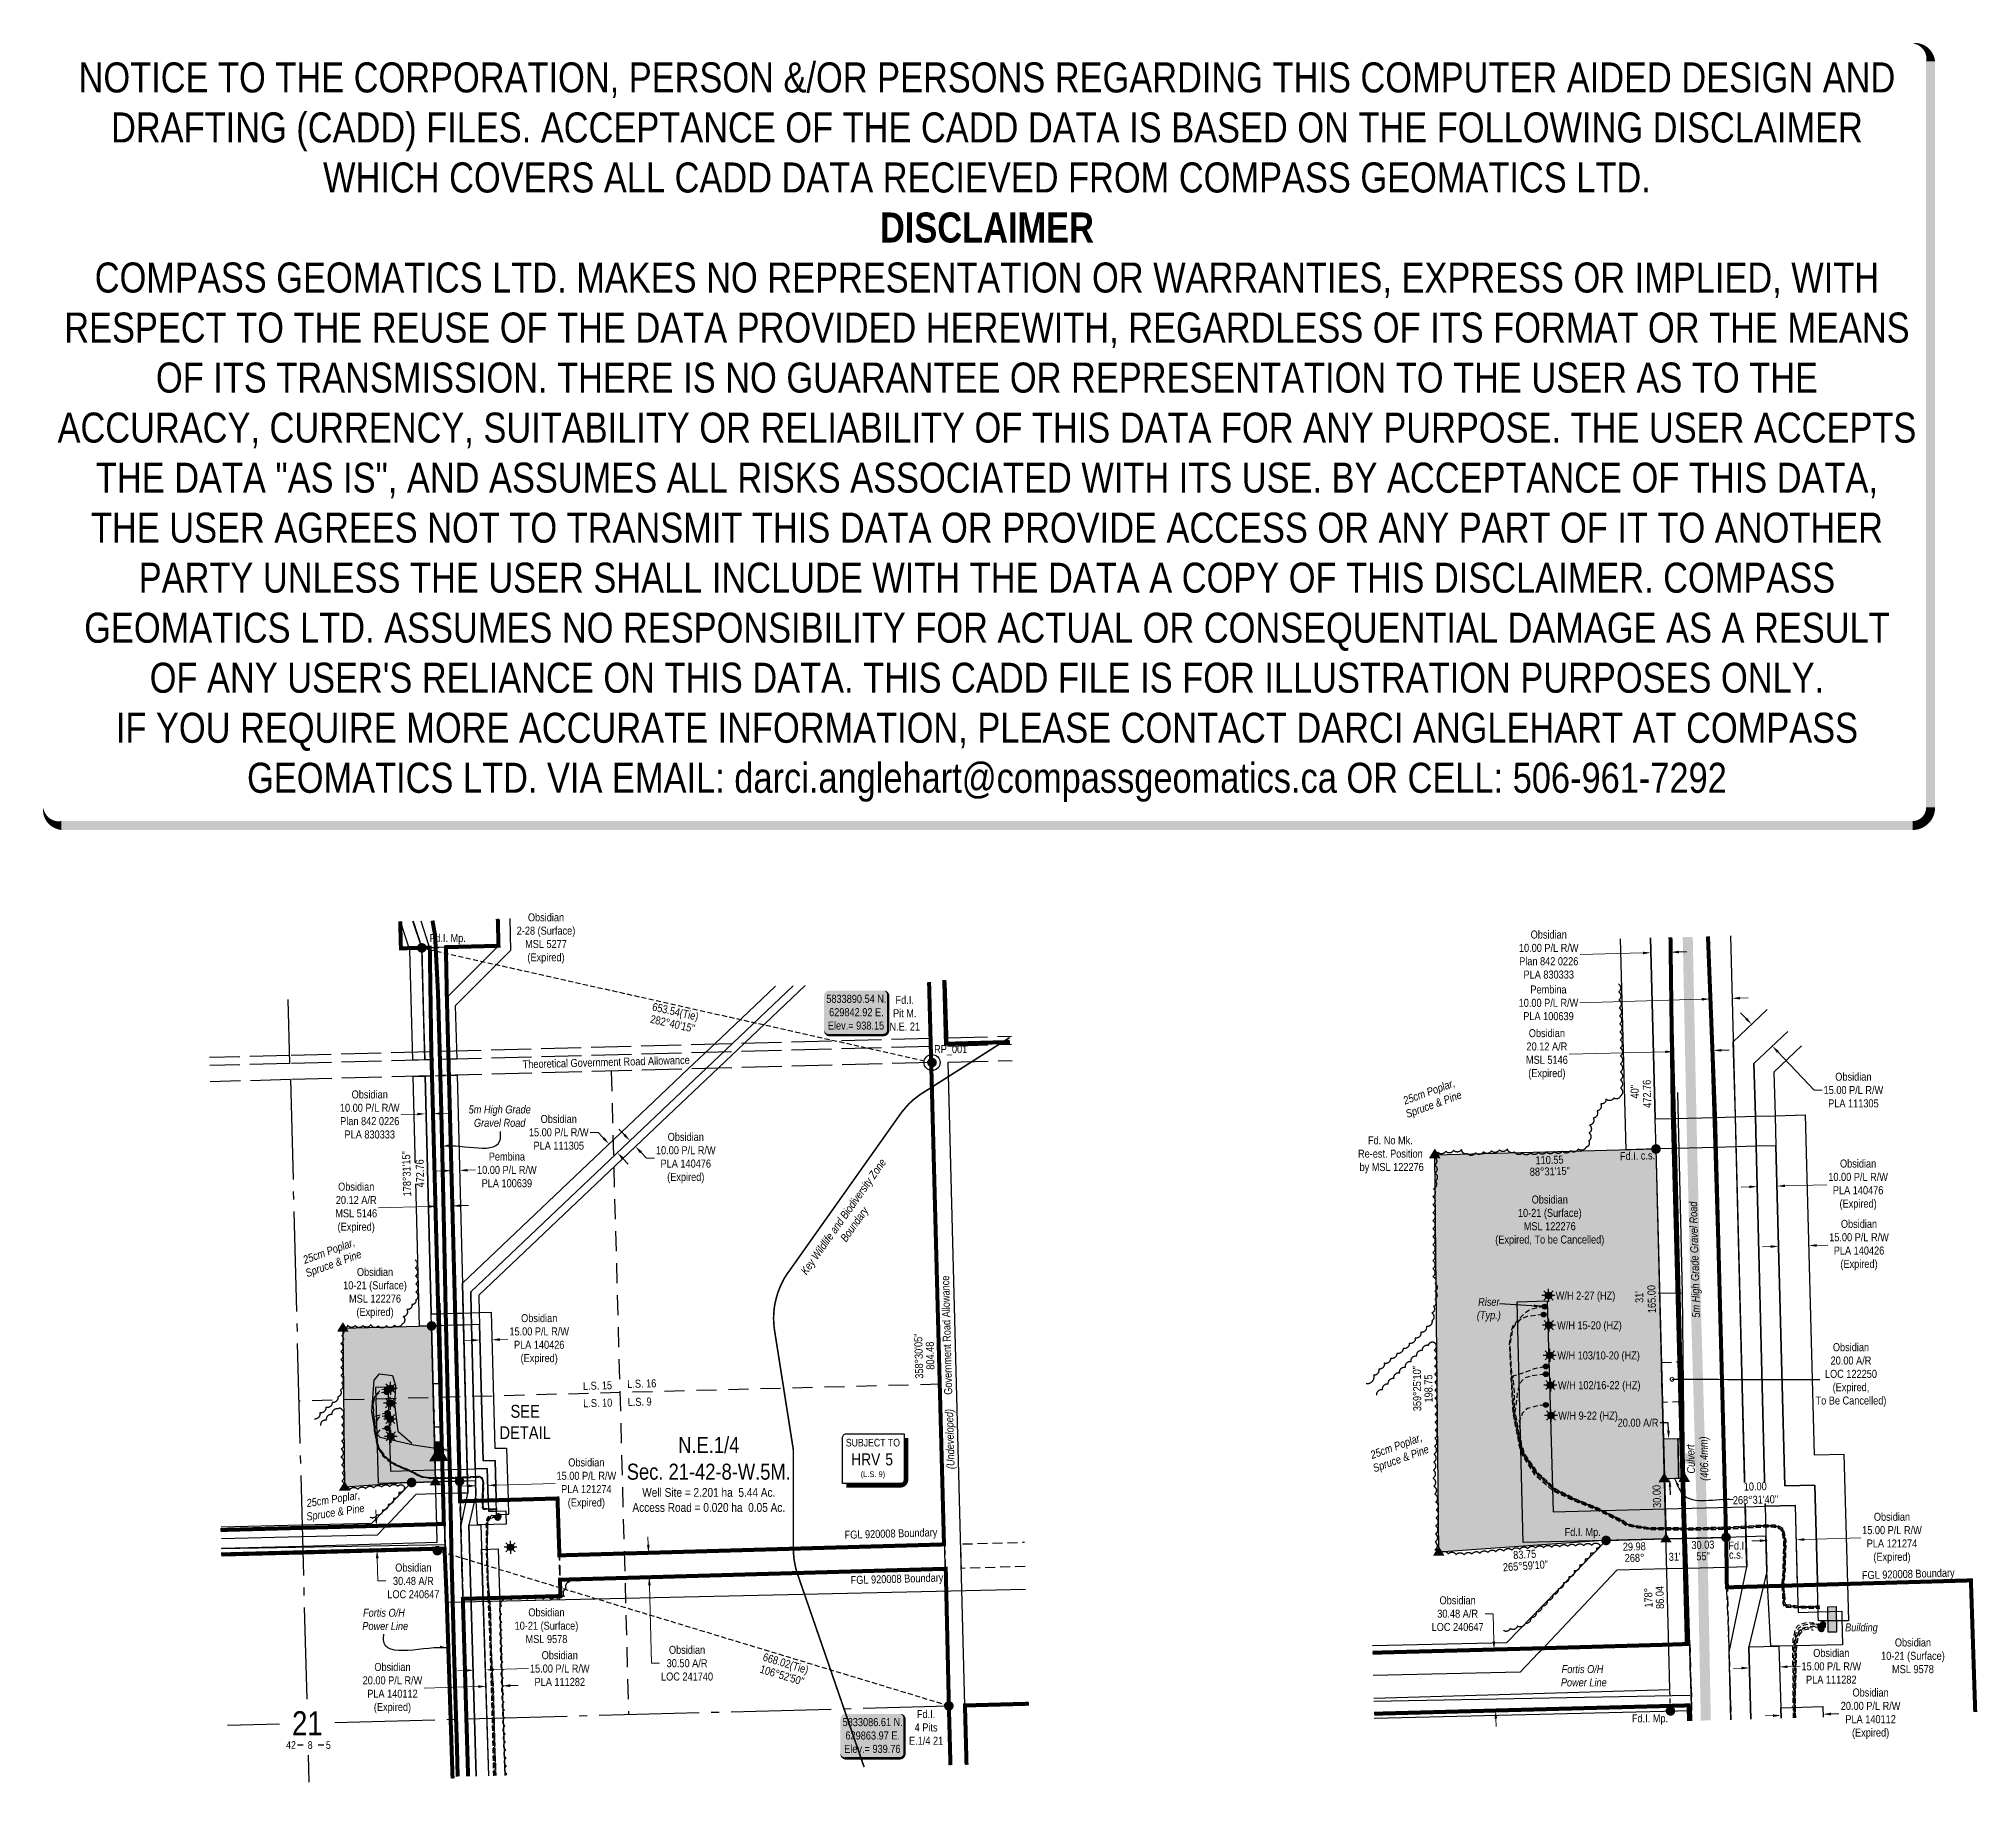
# Model space of a CAD drawing. Extents: x 628727 to 631149, y 5832991 to 5835170.
import ezdxf
from ezdxf.enums import TextEntityAlignment as Align

# ---------------------------------------------------------------- set-up
doc = ezdxf.new("R2010")
doc.units = 0
doc.header["$LTSCALE"] = 5
doc.header["$PDSIZE"] = 0.5
for name, pattern in [('0', [1, 1, 0]), ('CENTERLINEX3', [5, 2.5, -1, 0.5, -1]), ('DASHDOT2', [12.7, 6.35, -3.175, 0, -3.175]), ('foc-ACCESSROAD', [3.75, 2.5, -1.25]), ('foc-LSD', [8, 5, -3]), ('foc-QUARTERLINE', [33, 25, -3, 2, -3]), ('foc-TIELINE', [1.875, 1.25, -0.625]), ('foc-TRAV', [1.875, 1.25, -0.625]), ('foc-UNSURVEYED', [12.5, 10, -2.5]), ('UG_PIPE', [1.875, 1.25, -0.625])]:
    doc.linetypes.add(name, pattern=pattern)
doc.layers.get('Defpoints').update_dxf_attribs({"color": 9})
for name, color, linetype in [('10', 1, 'Continuous'), ('35', 37, 'Continuous'), ('9', 3, 'Continuous'), ('AS-PIPE-UG', 44, 'UG_PIPE'), ('AS-POWER', 104, 'foc-POWER'), ('AS-POWER-T', 104, 'Continuous'), ('AS-ROADS', 254, 'Continuous'), ('AS-SYMBOL', 7, 'Continuous'), ('AS-WILDLIFE', 131, 'DASHDOT2'), ('C-AR', 13, 'foc-ACCESSROAD'), ('C-RW', 13, 'Continuous'), ('C-SYMBOL', 7, 'Continuous'), ('C-WS', 13, 'foc-ACCESSROAD'), ('C-WS-S', 8, 'Continuous'), ('CG-NOTES', 7, 'Continuous'), ('CTW', 7, 'Continuous'), ('DETAIL-T', 7, 'Continuous'), ('F-RW', 190, 'Continuous'), ('L-AREAREQUIRED', 7, 'Continuous'), ('L-BD', 7, 'Continuous'), ('L-MON', 1, 'Continuous'), ('L-MON-T', 1, 'Continuous'), ('L-QSEC', 8, 'foc-QUARTERLINE'), ('L-ROAD-T', 7, 'Continuous'), ('L-SEC', 7, 'Continuous'), ('L-SECLBL', 7, 'Continuous'), ('L-SECTION-LSD', 7, 'foc-LSD'), ('L-TIE', 7, 'foc-TIELINE'), ('L-USEC', 7, 'foc-UNSURVEYED'), ('P-PROPOSED', 10, 'Continuous'), ('P-PROPOSED-H', 21, 'Continuous'), ('P-TRAV', 4, 'foc-TRAV'), ('P-TXT', 4, 'Continuous'), ('T-BUSH', 110, '0'), ('T-BUSH-T', 110, 'Continuous')]:
    doc.layers.add(name, color=color, linetype=linetype)
for name, color, linetype, true_color in [('AS-FMA-T', 7, 'Continuous', 0x00b386), ('AS-STRUCTURE-H', 7, 'Continuous', 0xa8a8a8), ('AS-STRUCTURE-T', 7, 'Continuous', 0x454545)]:
    doc.layers.add(name, color=color, linetype=linetype, true_color=true_color)
doc.layers.add('AS-STRUCTURE', color=7, linetype='Continuous', lineweight=30, true_color=0x595959)
doc.layers.add('AS-TRAPPER BOUNDARY', color=7, linetype='CENTERLINEX3', true_color=0xb85c00, transparency=0.6)
for name, color, linetype, lineweight in [('C-AR-T', 13, 'Continuous', 9), ('C-RW-T', 13, 'Continuous', 9), ('C-WS-T', 13, 'Continuous', 9), ('F-RW-T', 190, 'Continuous', 9), ('T-TEXT', 48, 'Continuous', 18)]:
    doc.layers.add(name, color=color, linetype=linetype, lineweight=lineweight)
doc.layers.add('DISCLAIMER', color=7, linetype='Continuous', plot=False)
doc.styles.add('100L', font='ARIALN.TTF', dxfattribs={"height": 11})
doc.styles.add('175L', font='ARIALN.TTF', dxfattribs={"height": 20})
doc.styles.add('240', font='ARIALN.TTF', dxfattribs={"height": 30})
doc.styles.add('80', font='ARIALN.TTF', dxfattribs={"height": 10})
doc.styles.add('80CG', font='ARIALN.TTF', dxfattribs={"height": 10})
doc.styles.add('80L', font='ARIALN.TTF', dxfattribs={"height": 10})
doc.styles.add('80LS', font='ARIALNI.TTF', dxfattribs={"height": 10})
doc.styles.add('foc-LtypeFont', font='ARIALN.TTF', dxfattribs={"height": 7.35})
doc.styles.add('HRV', font='ARIALN.TTF', dxfattribs={"height": 3})
doc.styles.add('SIMPLEX', font='ARIALN.TTF')
doc.styles.get("Standard").update_dxf_attribs({"font": 'ARIALN.TTF'})
doc.linetypes.add('foc-POWER', pattern='A,6,-1,["P",foc-LtypeFont,S=0.2,R=0,X=-0.625,Y=-0.75],-1.24,4', length=12.24)
doc.dimstyles.new('Compass 5 000', dxfattribs={"dimscale": 5, "dimtxt": 9, "dimasz": 2, "dimexe": 0.2, "dimexo": 0.0625, "dimgap": 0.5, "dimtad": 0, "dimtih": 1, "dimtoh": 1, "dimzin": 0, "dimdsep": 46, "dimtxsty": '80CG', "dimcen": 0.1, "dimse1": 1, "dimse2": 1, "dimclrd": 256, "dimclrt": 256, "dimaunit": 1, "dimadec": 4, "dimazin": 0, "dimtfac": 0.06, "dimtofl": 0, "dimtmove": 0, "dimatfit": 1, "dimfxl": 0.2, "dimtolj": 1, "dimtzin": 0, "dimlwd": -1, "dimarcsym": 0})

msp = doc.modelspace()

# ---------------------------------------------------------------- texts
at = {"layer": '35', "color": 3, "style": '80'}
msp.add_attdef('RP_001', (629845.528, 5833902.356), 'RP', height=9.9966, dxfattribs=at)
at = {"layer": 'AS-FMA-T', "style": '80L'}
for p in [(629733.898, 5833295.363), (631004.736, 5833244.887), (629741.443, 5833238.758)]:
    msp.add_text('FGL 920008 Boundary', height=9.99076, rotation=1.625721, dxfattribs=at).set_placement(p)
at = {"layer": 'AS-POWER-T', "char_height": 9.99241, "attachment_point": 1, "style": '80L'}
for insert in [(629127.999, 5833208.008), (630625.247, 5833137.601)]:
    msp.add_mtext_dynamic_manual_height_columns('\\pi4.143;{\\fArial Narrow|b0|i1|c0|p34;Fortis O/H\\P\\pi0.049962; Power Line}', width=60.25886, gutter_width=49.962, heights=[0], dxfattribs=dict(at, insert=insert))
at = {"layer": 'AS-STRUCTURE-T', "insert": (630983.298, 5833189.688), "char_height": 9.9966, "attachment_point": 1, "style": '80L'}
msp.add_mtext_dynamic_manual_height_columns('\\pi0.30581;{\\fArial Narrow|b0|i1|c0|p34;Building}', width=40.82988, gutter_width=50, heights=[0], dxfattribs=at)
at = {"layer": 'AS-WILDLIFE', "insert": (629740.193, 5833692.374), "char_height": 10, "attachment_point": 5, "rotation": 54.704879, "style": '240'}
msp.add_mtext_dynamic_manual_height_columns('{\\fArial Narrow|b0|i1|c0|p34;Key Wildlife and Biodiversity Zone Boundary}', width=203.85065, gutter_width=44.985, heights=[0], dxfattribs=at)
at = {"layer": 'C-AR-T', "insert": (630990.867, 5833500.02), "char_height": 9.9966, "attachment_point": 5, "style": '80CG'}
msp.add_mtext('\\A1;Obsidian\\P20.00 A/R\\PLOC 122250\\P(Expired,\\PTo Be Cancelled)', dxfattribs=at)
at = {"layer": 'C-SYMBOL', "color": 3, "insert": (629564.047, 5833422.594), "char_height": 19.99321, "width": 203.17325, "attachment_point": 2, "style": '175L'}
msp.add_mtext('N.E.1/4\\PSec. 21-42-8-W.5M.', dxfattribs=at)
at = {"layer": 'C-WS-T', "char_height": 9.9966, "attachment_point": 5, "style": '80CG'}
for s, insert, width in [('\\A1;Obsidian\\P2-28 (Surface)\\PMSL 5277\\P(Expired)', (629360.685, 5834045.496), 97.80413), ('\\A1;W/H 2-27 (HZ)', (630659.245, 5833597.91), 73.83344), ('\\A1;W/H 15-20 (HZ)', (630664.174, 5833560.713), 91.18963), ('\\A1;W/H 103/10-20 (HZ)', (630675.581, 5833523.049), 102.49355), ('\\A1;W/H 102/16-22 (HZ)', (630676.388, 5833485.867), 102.49355), ('\\A1;W/H 9-22 (HZ)', (630662.402, 5833447.862), 73.83344)]:
    msp.add_mtext(s, dxfattribs=dict(at, insert=insert, width=width))
for s, insert in [('\\A1;Obsidian\\P10-21 (Surface)\\PMSL 122276\\P(Expired, To be Cancelled)', (630614.597, 5833692.846)), ('\\A1;Obsidian\\P10-21 (Surface)\\PMSL 122276\\P(Expired)', (629147.107, 5833602.373)), ('\\A1;Obsidian\\P10-21 (Surface)\\PMSL 9578', (629361.247, 5833186.709)), ('\\A1;Obsidian\\P10-21 (Surface)\\PMSL 9578', (631068.306, 5833149.098))]:
    msp.add_mtext(s, dxfattribs=dict(at, insert=insert))
at = {"layer": 'DETAIL-T', "color": 3, "insert": (629334.633, 5833441.362), "char_height": 15.9946, "width": 53.77338, "attachment_point": 5, "style": '80CG'}
msp.add_mtext('SEE\\PDETAIL', dxfattribs=at)
at = {"layer": 'L-AREAREQUIRED', "color": 5, "style": '100L'}
for s, p in [('Well Site = 2.201 ha  5.44 Ac.', (629564.047, 5833344.552)), ('Access Road = 0.020 ha  0.05 Ac.', (629564.047, 5833325.785))]:
    msp.add_text(s, height=10.99626, dxfattribs=at).set_placement(p, align=Align.BOTTOM_CENTER)
at = {"layer": 'L-BD', "style": '80L'}
for s, rotation, p in [('653.54(Tie)', 347.3291, (629522.139, 5833952.929)), ("282°40'15''", 347.3291, (629519.014, 5833939.031)), ("358°30'05''", 91.4992, (629826.268, 5833523.834)), ('804.48', 91.4992, (629840.508, 5833524.207)), ("106°52'50''", 343.1196, (629655.684, 5833124.929)), ('668.02(Tie)', 343.1196, (629659.82, 5833138.56))]:
    msp.add_text(s, height=9.9966, rotation=rotation, dxfattribs=at).set_placement(p, align=Align.MIDDLE)
at = {"layer": 'L-BD'}
for s, p in [("40''", (630725.903, 5833845.746)), ('472.76', (630741.543, 5833834.099)), ("31'", (630731.58, 5833590.28)), ('165.00', (630747.334, 5833577.585)), ('30.00', (630753.718, 5833334.131))]:
    msp.add_text(s, height=9.9966, rotation=91.479239, dxfattribs=at).set_placement(p)
for s, rotation, p in [('110.55', 1.479817, (630614.297, 5833768.854)), ('88°31\'15"', 1.479817, (630614.665, 5833754.613)), ('359°25\'10"', 90.580511, (630448.806, 5833483.075)), ('198.75', 90.580511, (630463.05, 5833483.22)), ('83.75', 4.014427, (630583.237, 5833275.918)), ('29.98', 1.474191, (630720.184, 5833285.791)), ('30.03', 1.462293, (630805.89, 5833287.897)), ('265°59\'10"', 4.014427, (630584.235, 5833261.707)), ('268°', 1.474191, (630720.551, 5833271.55)), ("31'", 1.474191, (630770.668, 5833273.032)), ("55''", 1.462293, (630806.254, 5833273.656)), ('178°', 91.474947, (630737.781, 5833221.788)), ('86.04', 91.474947, (630752.021, 5833222.155))]:
    msp.add_text(s, height=9.9966, rotation=rotation, dxfattribs=at).set_placement(p, align=Align.MIDDLE_CENTER)
at = {"layer": 'L-MON-T'}
for s, p in [('Fd.I. Mp.', (629237.95, 5834046.071)), ('Fd.I. Mp.', (630655.73, 5833303.881)), ('Fd.I. ', (630850.703, 5833286.979)), ('c.s.', (630847.432, 5833275.547)), ('Fd.I. Mp.', (630739.813, 5833071.019))]:
    msp.add_text(s, height=9.9966, dxfattribs=at).set_placement(p, align=Align.MIDDLE_CENTER)
msp.add_text('Fd.I. c.s.', height=9.9966, rotation=1.521412, dxfattribs=at).set_placement((630724.213, 5833774.063), align=Align.MIDDLE_CENTER)
at = {"layer": 'L-MON-T', "char_height": 9.9966, "attachment_point": 2}
for s, insert, width in [('Fd.I.\\PPit M.\\PN.E. 21', (629808.821, 5833973.854), 45.1961), ('Fd. No Mk.\\PRe-est. Position\\P by MSL 122276', (630415.496, 5833798.363), 82.96403), ('Fd.I.\\P4 Pits\\PE.1/4 21', (629835.515, 5833081.337), 45.1961)]:
    msp.add_mtext(s, dxfattribs=dict(at, insert=insert, width=width))
at = {"layer": 'L-ROAD-T', "style": '80L'}
for s, rotation, p in [('Theoretical Government Road Allowance', 1.524906, (629435.879, 5833891.059)), ('Government Road Allowance', 91.520975, (629861.217, 5833549.785))]:
    msp.add_text(s, height=9.9966, rotation=rotation, dxfattribs=at).set_placement(p, align=Align.MIDDLE_CENTER)
at = {"layer": 'L-SECTION-LSD', "style": '100L'}
for s, p in [('L.S. 15', (629407.008, 5833481.414)), ('L.S. 16', (629462.304, 5833483.853)), ('L.S. 10', (629407.287, 5833459.679)), ('L.S. 9', (629462.881, 5833461.223))]:
    msp.add_text(s, height=9.9966, rotation=1.50976, dxfattribs=at).set_placement(p)
at = {"layer": 'T-BUSH-T', "char_height": 9.9966, "width": 76.20644, "attachment_point": 2, "style": '80LS'}
for insert, rotation in [((630462.062, 5833858.808), 20), ((629087.719, 5833659.764), 20), ((630421.1, 5833416.021), 20), ((629094.211, 5833349.973), 8.882328)]:
    msp.add_mtext('25cm Poplar,\\PSpruce & Pine', dxfattribs=dict(at, insert=insert, rotation=rotation))
at = {"layer": 'T-TEXT', "style": '80LS'}
msp.add_text('(Undeveloped)', height=9.9966, rotation=91.520975, dxfattribs=at).set_placement((629865.159, 5833420.024), align=Align.MIDDLE_CENTER)
at = {"layer": 'T-TEXT', "char_height": 9.9966, "attachment_point": 2, "style": '80LS'}
for s, insert, width in [('5m High Grade\\PGravel Road', (629302.856, 5833836.882), 77.46795), ('Riser\\P(Typ.)', (630538.488, 5833596.48), 29.33969)]:
    msp.add_mtext(s, dxfattribs=dict(at, insert=insert, width=width))
at = {"layer": 'T-TEXT'}
for s, insert, char_height, width, attachment_point, rotation, style in [('{\\fArial Narrow|b0|i1|c0|p34;5m High Grade Gravel Road}', (630792.345, 5833571.633), 9.99076, 145.70188, 1, 91.50976, '80L'), ('Culvert\\P(406.4mm)', (630785.616, 5833394.945), 9.9966, 29.33969, 2, 91.608412, '80LS')]:
    msp.add_mtext(s, dxfattribs=dict(at, insert=insert, char_height=char_height, width=width, attachment_point=attachment_point, rotation=rotation, style=style))

# ---------------------------------------------------------------- blocks, each defined once
blk = doc.blocks.new('L-SECLBL')
at = {"layer": '9', "color": 7}
for p, q in [((-5.1, -27.8), (-12.3, -27.8)), ((20.7, -27.8), (13.5, -27.8))]:
    blk.add_line(p, q, dxfattribs=at)
at = {"layer": '10', "color": 2, "style": 'SIMPLEX'}
blk.add_attdef('SEC', text='', height=30, dxfattribs=at).set_placement((0, 0), align=Align.MIDDLE)
at = {"layer": '10', "color": 5, "style": '80L'}
blk.add_attdef('TWP', text='', height=9.5, dxfattribs=at).set_placement((-14.4, -27.4), align=Align.MIDDLE_RIGHT)
blk.add_attdef('RGE', text='', height=9.5, dxfattribs=at).set_placement((3.6, -27.4), align=Align.MIDDLE_CENTER)
blk.add_attdef('MER', text='', height=9.5, dxfattribs=at).set_placement((23.2, -27.4), align=Align.MIDDLE_LEFT)
blk = doc.blocks.new('*D40')
at = {"layer": 'C-AR-T', "transparency": 16777216}
for p, q in [((629148.6, 5833321.5), (629148.3, 5833331.5)), ((629149.9, 5833271.1), (629150.7, 5833242.7)), ((629150.7, 5833242.7), (629160.7, 5833242.7))]:
    blk.add_line(p, q, dxfattribs=at)
for points in [[(629150.2, 5833321.6), (629146.9, 5833321.5), (629148.8, 5833311.5)], [(629151.6, 5833271.1), (629148.2, 5833271), (629149.6, 5833281)]]:
    blk.add_solid(points, dxfattribs=at)
at = {"layer": 'Defpoints', "color": 0, "transparency": 16777216}
for p in [(629124.8, 5833310.9), (629125.6, 5833280.4), (629149.6, 5833281)]:
    blk.add_point(p, dxfattribs=at)
at = {"layer": 'C-AR-T', "transparency": 16777216, "insert": (629195, 5833242.7), "char_height": 10, "attachment_point": 5, "style": '80CG'}
blk.add_mtext('\\A1;Obsidian\\P30.48 A/R\\PLOC 240647', dxfattribs=at)
blk = doc.blocks.new('*D41')
at = {"layer": 'C-RW-T', "transparency": 16777216}
for p, q in [((629425.7, 5833803.3), (629415.7, 5833803.3)), ((629432.6, 5833796), (629425.7, 5833803.3)), ((629456.7, 5833770.6), (629463.5, 5833763.4))]:
    blk.add_line(p, q, dxfattribs=at)
for points in [[(629433.8, 5833797.2), (629431.3, 5833794.9), (629439.4, 5833788.8)], [(629457.9, 5833771.8), (629455.4, 5833769.5), (629449.8, 5833777.9)]]:
    blk.add_solid(points, dxfattribs=at)
at = {"layer": 'Defpoints', "color": 0, "transparency": 16777216}
for p in [(629439.4, 5833788.8), (629318.9, 5833674.4), (629329.2, 5833663.5)]:
    blk.add_point(p, dxfattribs=at)
at = {"layer": 'C-RW-T', "transparency": 16777216, "insert": (629376.6, 5833803.3), "char_height": 10, "attachment_point": 5, "style": '80CG'}
blk.add_mtext('\\A1;Obsidian\\P15.00 P/L R/W\\PPLA 111305', dxfattribs=at)
blk = doc.blocks.new('*D42')
at = {"layer": 'C-RW-T', "transparency": 16777216}
for p, q in [((629268.1, 5833543.5), (629258.1, 5833543.2)), ((629303.1, 5833544.4), (629313.1, 5833544.7))]:
    blk.add_line(p, q, dxfattribs=at)
for points in [[(629268.1, 5833545.2), (629268.2, 5833541.8), (629278.1, 5833543.8)], [(629303.1, 5833546.1), (629303.2, 5833542.7), (629293.1, 5833544.1)]]:
    blk.add_solid(points, dxfattribs=at)
at = {"layer": 'Defpoints', "color": 0, "transparency": 16777216}
for p in [(629278.2, 5833543.2), (629293.1, 5833544.1), (629293.2, 5833543.6)]:
    blk.add_point(p, dxfattribs=at)
at = {"layer": 'C-RW-T', "transparency": 16777216, "insert": (629352.2, 5833544.7), "char_height": 10, "attachment_point": 5, "style": '80CG'}
blk.add_mtext('\\A1;Obsidian\\P15.00 P/L R/W\\PPLA 140426\\P(Expired)', dxfattribs=at)
blk = doc.blocks.new('*D43')
at = {"layer": 'C-RW-T', "transparency": 16777216}
for p, q in [((629458.7, 5833800.1), (629451.8, 5833807.4)), ((629479.3, 5833778.4), (629486.2, 5833771.1)), ((629486.2, 5833771.1), (629496.2, 5833771.1))]:
    blk.add_line(p, q, dxfattribs=at)
for points in [[(629459.9, 5833801.3), (629457.5, 5833799), (629465.6, 5833792.9)], [(629480.6, 5833779.5), (629478.1, 5833777.2), (629472.5, 5833785.6)]]:
    blk.add_solid(points, dxfattribs=at)
at = {"layer": 'Defpoints', "color": 0, "transparency": 16777216}
for p in [(629464.2, 5833791.5), (629471, 5833784.3), (629472.5, 5833785.6)]:
    blk.add_point(p, dxfattribs=at)
at = {"layer": 'C-RW-T', "transparency": 16777216, "insert": (629535.3, 5833771.1), "char_height": 10, "attachment_point": 5, "style": '80CG'}
blk.add_mtext('\\A1;Obsidian\\P10.00 P/L R/W\\PPLA 140476\\P(Expired)', dxfattribs=at)
blk = doc.blocks.new('*D44')
at = {"layer": 'C-AR-T', "transparency": 16777216}
for p, q in [((629488.4, 5833287.9), (629488.1, 5833297.9)), ((629489.9, 5833237.4), (629492.6, 5833139.9)), ((629492.6, 5833139.9), (629502.6, 5833139.9))]:
    blk.add_line(p, q, dxfattribs=at)
for points in [[(629490.1, 5833287.9), (629486.8, 5833287.8), (629488.7, 5833277.9)], [(629491.5, 5833237.4), (629488.2, 5833237.3), (629489.6, 5833247.4)]]:
    blk.add_solid(points, dxfattribs=at)
at = {"layer": 'Defpoints', "color": 0, "transparency": 16777216}
for p in [(629570.9, 5833280.2), (629489.6, 5833247.4), (629571.7, 5833249.7)]:
    blk.add_point(p, dxfattribs=at)
at = {"layer": 'C-AR-T', "transparency": 16777216, "insert": (629536.9, 5833139.9), "char_height": 10, "attachment_point": 5, "style": '80CG'}
blk.add_mtext('\\A1;Obsidian\\P30.50 A/R\\PLOC 241740', dxfattribs=at)
blk = doc.blocks.new('HRV')
blk.add_lwpolyline([(-35.1, 31.6), (37.2, 31.6), (37.2, -25.5, -0.414214), (32.2, -30.5), (-40.1, -30.5), (-40.1, 26.6, -0.414214)], format="xyb", close=True)
at = {"const_width": 5, "flags": 128}
blk.add_lwpolyline([(-35.1, -33), (32.2, -33, 0.414214), (39.7, -25.5), (39.7, 26.6)], format="xyb", dxfattribs=at)
at = {"style": '80L'}
blk.add_text('SUBJECT TO', height=9.5, dxfattribs=at).set_placement((-2, 13.1), align=Align.BOTTOM_CENTER)
blk.add_attdef('(N.W.1/4 00)', text='', height=7.12, dxfattribs=at).set_placement((-2, -24.4), align=Align.BOTTOM_CENTER)
at = {"layer": 'CTW', "color": 3, "style": 'HRV'}
blk.add_text('HRV', height=15, dxfattribs=at).set_placement((-10.9, -0.2), align=Align.MIDDLE_CENTER)
blk.add_attdef('0', text='', height=15, dxfattribs=at).set_placement((18.3, -0.2), align=Align.MIDDLE_CENTER)
blk = doc.blocks.new('GAS')
h = blk.add_hatch(color=255)
h.dxf.hatch_style = 1
edge = h.paths.add_edge_path()
edge.add_arc((0, 0), 0.9, 0, 360)
for p, q in [((-0.81, 0), (-1.62, 0)), ((-0.57, 0.57), (-1.14, 1.14)), ((0, 0.81), (0, 1.62)), ((0.57, 0.57), (1.14, 1.14)), ((1.62, 0), (0.81, 0)), ((-0.57, -0.57), (-1.14, -1.14)), ((0, -0.81), (0, -1.62)), ((1.14, -1.14), (0.57, -0.57))]:
    blk.add_line(p, q)
blk.add_circle((0, 0), 0.8)
blk = doc.blocks.new('*D45')
at = {"layer": 'C-RW-T', "transparency": 16777216}
for p, q in [((629260.5, 5833130.9), (629250.5, 5833130.6)), ((629295.5, 5833131.9), (629338.8, 5833133.2))]:
    blk.add_line(p, q, dxfattribs=at)
for points in [[(629260.5, 5833132.6), (629260.6, 5833129.2), (629270.5, 5833131.2)], [(629295.4, 5833133.6), (629295.5, 5833130.3), (629285.5, 5833131.6)]]:
    blk.add_solid(points, dxfattribs=at)
at = {"layer": 'Defpoints', "color": 0, "transparency": 16777216}
for p in [(629269.4, 5833169.4), (629284.4, 5833169.9), (629285.5, 5833131.6)]:
    blk.add_point(p, dxfattribs=at)
at = {"layer": 'C-RW-T', "transparency": 16777216, "insert": (629377.9, 5833133.2), "char_height": 10, "attachment_point": 5, "style": '80CG'}
blk.add_mtext('\\A1;Obsidian\\P15.00 P/L R/W\\PPLA 111282', dxfattribs=at)
blk = doc.blocks.new('*D46')
at = {"layer": 'C-RW-T', "transparency": 16777216}
for p, q in [((629276.1, 5833110.7), (629208.4, 5833108.7)), ((629316.1, 5833111.9), (629326.1, 5833112.2))]:
    blk.add_line(p, q, dxfattribs=at)
for points in [[(629276, 5833112.4), (629276.1, 5833109.1), (629286.1, 5833111)], [(629316, 5833113.6), (629316.1, 5833110.2), (629306.1, 5833111.6)]]:
    blk.add_solid(points, dxfattribs=at)
at = {"layer": 'Defpoints', "color": 0, "transparency": 16777216}
for p in [(629306.1, 5833111.6), (629286.3, 5833104), (629306.3, 5833104.6)]:
    blk.add_point(p, dxfattribs=at)
at = {"layer": 'C-RW-T', "transparency": 16777216, "insert": (629168.9, 5833108.7), "char_height": 10, "attachment_point": 5, "style": '80CG'}
blk.add_mtext('\\A1;Obsidian\\P20.00 P/L R/W\\PPLA 140112\\P(Expired)', dxfattribs=at)
blk = doc.blocks.new('*D47')
at = {"layer": 'C-RW-T', "transparency": 16777216}
for p, q in [((629263.7, 5833361.4), (629253.7, 5833361.2)), ((629297.9, 5833362.4), (629372, 5833364.3))]:
    blk.add_line(p, q, dxfattribs=at)
for points in [[(629263.7, 5833363.1), (629263.8, 5833359.8), (629273.7, 5833361.7)], [(629297.9, 5833364), (629298, 5833360.7), (629287.9, 5833362.1)]]:
    blk.add_solid(points, dxfattribs=at)
at = {"layer": 'Defpoints', "color": 0, "transparency": 16777216}
for p in [(629273.9, 5833357.4), (629287.9, 5833362.1), (629288, 5833357.7)]:
    blk.add_point(p, dxfattribs=at)
at = {"layer": 'C-RW-T', "transparency": 16777216, "insert": (629411.1, 5833364.3), "char_height": 10, "attachment_point": 5, "style": '80CG'}
blk.add_mtext('\\A1;Obsidian\\P15.00 P/L R/W\\PPLA 121274\\P(Expired)', dxfattribs=at)
blk = doc.blocks.new('*D48')
at = {"layer": 'C-AR-T', "transparency": 16777216}
for p, q in [((629213.7, 5833710.6), (629151.5, 5833708.9)), ((629253.7, 5833711.7), (629263.7, 5833711.9))]:
    blk.add_line(p, q, dxfattribs=at)
for points in [[(629213.6, 5833712.3), (629213.7, 5833708.9), (629223.6, 5833710.9)], [(629253.7, 5833713.3), (629253.7, 5833710), (629243.7, 5833711.4)]]:
    blk.add_solid(points, dxfattribs=at)
at = {"layer": 'Defpoints', "color": 0, "transparency": 16777216}
for p in [(629223.6, 5833710.9), (629223.9, 5833702.7), (629243.9, 5833703.3)]:
    blk.add_point(p, dxfattribs=at)
at = {"layer": 'C-AR-T', "transparency": 16777216, "insert": (629123.6, 5833708.9), "char_height": 10, "attachment_point": 5, "style": '80CG'}
blk.add_mtext('\\A1;Obsidian\\P20.12 A/R\\PMSL 5146\\P(Expired)', dxfattribs=at)
blk = doc.blocks.new('*D49')
at = {"layer": 'Defpoints', "color": 0, "transparency": 16777216}
for p in [(629242, 5833781.1), (629252, 5833781.4), (629252.7, 5833755.7)]:
    blk.add_point(p, dxfattribs=at)
at = {"layer": 'F-RW-T', "transparency": 16777216}
for p, q in [((629232.7, 5833755.2), (629222.7, 5833755)), ((629262.7, 5833756), (629272.7, 5833756.3))]:
    blk.add_line(p, q, dxfattribs=at)
for points in [[(629232.6, 5833756.9), (629232.7, 5833753.6), (629242.7, 5833755.5)], [(629262.6, 5833757.7), (629262.7, 5833754.3), (629252.7, 5833755.7)]]:
    blk.add_solid(points, dxfattribs=at)
at = {"layer": 'F-RW-T', "transparency": 16777216, "insert": (629311.8, 5833756.3), "char_height": 10, "attachment_point": 5, "style": '80CG'}
blk.add_mtext('\\A1;Pembina\\P10.00 P/L R/W\\PPLA 100639', dxfattribs=at)
blk = doc.blocks.new('*D50')
at = {"layer": 'C-RW-T', "transparency": 16777216}
for p, q in [((629200, 5833826.1), (629179.6, 5833825.6)), ((629229.9, 5833826.9), (629239.9, 5833827.2))]:
    blk.add_line(p, q, dxfattribs=at)
for points in [[(629199.9, 5833827.8), (629200, 5833824.5), (629209.9, 5833826.4)], [(629229.9, 5833828.6), (629230, 5833825.2), (629219.9, 5833826.6)]]:
    blk.add_solid(points, dxfattribs=at)
at = {"layer": 'Defpoints', "color": 0, "transparency": 16777216}
for p in [(629209.5, 5833843.6), (629219.5, 5833843.9), (629209.9, 5833826.4)]:
    blk.add_point(p, dxfattribs=at)
at = {"layer": 'C-RW-T', "transparency": 16777216, "insert": (629140.5, 5833825.6), "char_height": 10, "attachment_point": 5, "style": '80CG'}
blk.add_mtext('\\A1;\\A1;Obsidian\\P10.00 P/L R/W\\PPlan 842 0226\\PPLA 830333', dxfattribs=at)
blk = doc.blocks.new('RISER')
h = blk.add_hatch(color=255)
h.dxf.hatch_style = 1
edge = h.paths.add_edge_path()
edge.add_arc((0, 0), 0.7, 0, 360)
blk.add_hatch(color=13).paths.add_polyline_path([(0.58, -0.15), (-0.58, -0.15, 0.774597)])
at = {"color": 13}
blk.add_line((-0.58, -0.15), (0.58, -0.15), dxfattribs=at)
blk.add_circle((0, 0), 0.6, dxfattribs=at)
blk = doc.blocks.new('fdia')
at = {"color": 255, "const_width": 1}
blk.add_lwpolyline([(-0.5, 0, 1), (0.5, 0, 1)], format="xyb", close=True, dxfattribs=at)
blk = doc.blocks.new('Fdiaa')
blk.add_blockref('fdia', (0, 0))
blk = doc.blocks.new('fdib')
at = {"color": 1, "const_width": 1.6}
blk.add_lwpolyline([(-0.4, 0, 1), (0.4, 0, 1)], format="xyb", close=True, dxfattribs=at)
at = {"color": 1}
blk.add_circle((0, 0), 0.8, dxfattribs=at)
blk = doc.blocks.new('Fdibb')
blk.add_blockref('fdib', (0, 0))
blk = doc.blocks.new('fdicc')
for name in ['Fdibb', 'Fdiaa']:
    blk.add_blockref(name, (0, 0))
blk = doc.blocks.new('FDI')
blk.add_blockref('fdicc', (0, 0))
blk = doc.blocks.new('TRIA')
blk.add_hatch(color=255).paths.add_polyline_path([(-0.04, 1.52), (-1.47, -0.87), (1.39, -0.87)])
blk = doc.blocks.new('TRIAA')
blk.add_blockref('TRIA', (0, 0))
blk = doc.blocks.new('TRIB')
at = {"color": 1}
blk.add_lwpolyline([(-1.12, -0.67), (-0.04, 1.13), (1.04, -0.67)], close=True, dxfattribs=at)
blk = doc.blocks.new('TRIBB')
blk.add_blockref('TRIB', (0, 0))
blk = doc.blocks.new('TRICC')
for name in ['TRIAA', 'TRIBB']:
    blk.add_blockref(name, (0, 0))
blk = doc.blocks.new('plspike')
blk.add_blockref('TRICC', (0, 0))
blk = doc.blocks.new('STRIA')
blk.add_hatch(color=255).paths.add_polyline_path([(-0.04, 1.52), (-1.47, -0.87), (1.39, -0.87)])
blk = doc.blocks.new('STRIAA')
blk.add_blockref('STRIA', (0, 0))
blk = doc.blocks.new('STRIB')
at = {"color": 1}
blk.add_solid([(-1.12, -0.67), (-0.04, 1.13), (1.04, -0.67)], dxfattribs=at)
blk = doc.blocks.new('STRIBB')
blk.add_blockref('STRIB', (0, 0))
blk = doc.blocks.new('STRICC')
for name in ['STRIAA', 'STRIBB']:
    blk.add_blockref(name, (0, 0))
blk = doc.blocks.new('fdspike')
blk.add_blockref('STRICC', (0, 0))
blk = doc.blocks.new('*D51')
at = {"layer": 'C-AR-T', "transparency": 16777216}
for p, q in [((630543.8, 5833201.8), (630533.8, 5833201.8)), ((630544.7, 5833167), (630543.8, 5833201.8)), ((630547.3, 5833070.8), (630547.5, 5833060.8))]:
    blk.add_line(p, q, dxfattribs=at)
for points in [[(630546.4, 5833167.1), (630543, 5833167), (630545, 5833157)], [(630548.9, 5833070.9), (630545.6, 5833070.8), (630547, 5833080.8)]]:
    blk.add_solid(points, dxfattribs=at)
at = {"layer": 'Defpoints', "color": 0, "transparency": 16777216}
for p in [(630515, 5833156.2), (630517, 5833080), (630547, 5833080.8)]:
    blk.add_point(p, dxfattribs=at)
at = {"layer": 'C-AR-T', "transparency": 16777216, "insert": (630499.5, 5833201.8), "char_height": 10, "attachment_point": 5, "style": '80CG'}
blk.add_mtext('\\A1;Obsidian\\P30.48 A/R\\PLOC 240647', dxfattribs=at)
blk = doc.blocks.new('*D55')
at = {"layer": 'C-AR-T', "transparency": 16777216}
for p, q in [((630758.8, 5833904), (630638.9, 5833900.8)), ((630828.9, 5833905.8), (630838.9, 5833906.1))]:
    blk.add_line(p, q, dxfattribs=at)
for points in [[(630758.8, 5833905.6), (630758.9, 5833902.3), (630768.8, 5833904.2)], [(630828.9, 5833907.5), (630829, 5833904.2), (630818.9, 5833905.6)]]:
    blk.add_solid(points, dxfattribs=at)
at = {"layer": 'Defpoints', "color": 0, "transparency": 16777216}
for p in [(630762.7, 5834135.9), (630812.8, 5834137.2), (630768.8, 5833904.2)]:
    blk.add_point(p, dxfattribs=at)
at = {"layer": 'C-AR-T', "transparency": 16777216, "insert": (630611, 5833900.8), "char_height": 10, "attachment_point": 5, "style": '80CG'}
blk.add_mtext('\\A1;Obsidian\\P20.12 A/R\\PMSL 5146\\P(Expired)', dxfattribs=at)
blk = doc.blocks.new('*D52')
at = {"layer": 'C-RW-T', "transparency": 16777216}
for p, q in [((630859.9, 5833945.6), (630853, 5833952.8)), ((630899.5, 5833903.8), (630944.8, 5833856.1)), ((630944.8, 5833856.1), (630954.8, 5833856.1))]:
    blk.add_line(p, q, dxfattribs=at)
for points in [[(630861.1, 5833946.7), (630858.7, 5833944.4), (630866.8, 5833938.3)], [(630900.7, 5833905), (630898.3, 5833902.7), (630892.6, 5833911.1)]]:
    blk.add_solid(points, dxfattribs=at)
at = {"layer": 'Defpoints', "color": 0, "transparency": 16777216}
for p in [(631000.2, 5834064.9), (631026.1, 5834037.7), (630866.8, 5833938.3)]:
    blk.add_point(p, dxfattribs=at)
at = {"layer": 'C-RW-T', "transparency": 16777216, "insert": (630993.9, 5833856.1), "char_height": 10, "attachment_point": 5, "style": '80CG'}
blk.add_mtext('\\A1;Obsidian\\P15.00 P/L R/W\\PPLA 111305', dxfattribs=at)
blk = doc.blocks.new('*D53')
at = {"layer": 'C-RW-T', "transparency": 16777216}
for p, q in [((630890.4, 5833660.6), (630880.4, 5833660.3)), ((630947.9, 5833662.1), (630961.8, 5833662.4))]:
    blk.add_line(p, q, dxfattribs=at)
for points in [[(630890.4, 5833662.2), (630890.4, 5833658.9), (630900.4, 5833660.8)], [(630947.9, 5833663.7), (630947.9, 5833660.4), (630937.9, 5833661.8)]]:
    blk.add_solid(points, dxfattribs=at)
at = {"layer": 'Defpoints', "color": 0, "transparency": 16777216}
for p in [(630898.4, 5833737), (630935.9, 5833738), (630937.9, 5833661.8)]:
    blk.add_point(p, dxfattribs=at)
at = {"layer": 'C-RW-T', "transparency": 16777216, "insert": (631000.9, 5833662.4), "char_height": 10, "attachment_point": 5, "style": '80CG'}
blk.add_mtext('\\A1;Obsidian\\P15.00 P/L R/W\\PPLA 140426\\P(Expired)', dxfattribs=at)
blk = doc.blocks.new('*D54')
at = {"layer": 'C-RW-T', "transparency": 16777216}
for p, q in [((630877.1, 5833293), (630867.1, 5833292.8)), ((630932.6, 5833294.5), (631003, 5833296.4))]:
    blk.add_line(p, q, dxfattribs=at)
for points in [[(630877, 5833294.7), (630877.1, 5833291.4), (630887.1, 5833293.3)], [(630932.5, 5833296.2), (630932.6, 5833292.8), (630922.6, 5833294.2)]]:
    blk.add_solid(points, dxfattribs=at)
at = {"layer": 'Defpoints', "color": 0, "transparency": 16777216}
for p in [(630922.6, 5833294.2), (630887.6, 5833272.4), (630923.1, 5833273.4)]:
    blk.add_point(p, dxfattribs=at)
at = {"layer": 'C-RW-T', "transparency": 16777216, "insert": (631042.1, 5833296.4), "char_height": 10, "attachment_point": 5, "style": '80CG'}
blk.add_mtext('\\A1;Obsidian\\P15.00 P/L R/W\\PPLA 121274\\P(Expired)', dxfattribs=at)
blk = doc.blocks.new('*D56')
at = {"layer": 'C-RW-T', "transparency": 16777216}
for p, q in [((630730.9, 5834027.5), (630652.4, 5834025.4)), ((630775.9, 5834028.7), (630785.9, 5834028.9))]:
    blk.add_line(p, q, dxfattribs=at)
for points in [[(630730.9, 5834029.1), (630730.9, 5834025.8), (630740.9, 5834027.7)], [(630775.8, 5834030.3), (630775.9, 5834027), (630765.9, 5834028.4)]]:
    blk.add_solid(points, dxfattribs=at)
at = {"layer": 'Defpoints', "color": 0, "transparency": 16777216}
for p in [(630728.7, 5834488.1), (630753.7, 5834488.8), (630740.9, 5834027.7)]:
    blk.add_point(p, dxfattribs=at)
at = {"layer": 'C-RW-T', "transparency": 16777216, "insert": (630613.3, 5834025.4), "char_height": 10, "attachment_point": 5, "style": '80CG'}
blk.add_mtext('\\A1;\\A1;Obsidian\\P10.00 P/L R/W\\PPlan 842 0226\\PPLA 830333', dxfattribs=at)
blk = doc.blocks.new('*D57')
at = {"layer": 'Defpoints', "color": 0, "transparency": 16777216}
for p in [(630814.5, 5833969.9), (630815, 5833952.9), (630842.8, 5833953.7)]:
    blk.add_point(p, dxfattribs=at)
at = {"layer": 'F-RW-T', "transparency": 16777216}
for p, q in [((630804.5, 5833969.6), (630652.1, 5833965.1)), ((630852.3, 5833971), (630862.3, 5833971.3))]:
    blk.add_line(p, q, dxfattribs=at)
for points in [[(630804.5, 5833971.3), (630804.6, 5833967.9), (630814.5, 5833969.9)], [(630852.2, 5833972.7), (630852.3, 5833969.3), (630842.3, 5833970.7)]]:
    blk.add_solid(points, dxfattribs=at)
at = {"layer": 'F-RW-T', "transparency": 16777216, "insert": (630613, 5833965.1), "char_height": 10, "attachment_point": 5, "style": '80CG'}
blk.add_mtext('\\A1;Pembina\\P10.00 P/L R/W\\PPLA 100639', dxfattribs=at)
blk = doc.blocks.new('*D58')
at = {"layer": 'Defpoints', "color": 0, "transparency": 16777216}
for p in [(630763.1, 5833420.4), (630768.5, 5833420.6), (630769.9, 5833370.6)]:
    blk.add_point(p, dxfattribs=at)
at = {"layer": 'P-TXT', "transparency": 16777216}
for p, q in [((630762.6, 5833440.4), (630752.6, 5833440.4)), ((630762.9, 5833430.4), (630762.6, 5833440.4)), ((630764.7, 5833360.4), (630765, 5833350.5))]:
    blk.add_line(p, q, dxfattribs=at)
for points in [[(630764.6, 5833430.4), (630761.2, 5833430.4), (630763.1, 5833420.4)], [(630766.4, 5833360.5), (630763.1, 5833360.4), (630764.5, 5833370.4)]]:
    blk.add_solid(points, dxfattribs=at)
at = {"layer": 'P-TXT', "transparency": 16777216, "insert": (630724.9, 5833440.4), "char_height": 10, "attachment_point": 5, "style": '80CG'}
blk.add_mtext('\\A1;20.00 A/R', dxfattribs=at)
blk = doc.blocks.new('*D59')
at = {"layer": 'C-RW-T', "transparency": 16777216}
for p, q in [((630863.8, 5833735.3), (630853.8, 5833735)), ((630908.4, 5833736.4), (630960.7, 5833737.8))]:
    blk.add_line(p, q, dxfattribs=at)
for points in [[(630863.8, 5833736.9), (630863.9, 5833733.6), (630873.8, 5833735.5)], [(630908.4, 5833738.1), (630908.5, 5833734.8), (630898.4, 5833736.2)]]:
    blk.add_solid(points, dxfattribs=at)
at = {"layer": 'Defpoints', "color": 0, "transparency": 16777216}
for p in [(630873.7, 5833739.3), (630898.3, 5833740), (630898.4, 5833736.2)]:
    blk.add_point(p, dxfattribs=at)
at = {"layer": 'C-RW-T', "transparency": 16777216, "insert": (630999.8, 5833737.8), "char_height": 10, "attachment_point": 5, "style": '80CG'}
blk.add_mtext('\\A1;Obsidian\\P10.00 P/L R/W\\PPLA 140476\\P(Expired)', dxfattribs=at)
blk = doc.blocks.new('*D60')
at = {"layer": 'C-RW-T', "transparency": 16777216}
for p, q in [((630893.5, 5833074.4), (630883.5, 5833074.1)), ((630965.9, 5833076.5), (630975.9, 5833076.8))]:
    blk.add_line(p, q, dxfattribs=at)
for points in [[(630893.4, 5833076), (630893.5, 5833072.7), (630903.5, 5833074.7)], [(630965.9, 5833078.2), (630965.9, 5833074.8), (630955.9, 5833076.2)]]:
    blk.add_solid(points, dxfattribs=at)
at = {"layer": 'Defpoints', "color": 0, "transparency": 16777216}
for p in [(630903.4, 5833077.9), (630955.8, 5833079.4), (630955.9, 5833076.2)]:
    blk.add_point(p, dxfattribs=at)
at = {"layer": 'C-RW-T', "transparency": 16777216, "insert": (631015.4, 5833076.8), "char_height": 10, "attachment_point": 5, "style": '80CG'}
blk.add_mtext('\\A1;Obsidian\\P20.00 P/L R/W\\PPLA 140112\\P(Expired)', dxfattribs=at)
blk = doc.blocks.new('*D61')
at = {"layer": 'C-RW-T', "transparency": 16777216}
for p, q in [((630911.6, 5833135.6), (630927.2, 5833136)), ((630854.1, 5833133.8), (630844.1, 5833133.5))]:
    blk.add_line(p, q, dxfattribs=at)
for points in [[(630854.1, 5833135.5), (630854.2, 5833132.1), (630864.1, 5833134.1)], [(630911.5, 5833137.2), (630911.6, 5833133.9), (630901.6, 5833135.3)]]:
    blk.add_solid(points, dxfattribs=at)
at = {"layer": 'Defpoints', "color": 0, "transparency": 16777216}
for p in [(630864, 5833137.5), (630901.5, 5833138.7), (630901.6, 5833135.3)]:
    blk.add_point(p, dxfattribs=at)
at = {"layer": 'C-RW-T', "transparency": 16777216, "insert": (630966.3, 5833136), "char_height": 10, "attachment_point": 5, "style": '80CG'}
blk.add_mtext('\\A1;Obsidian\\P15.00 P/L R/W\\PPLA 111282', dxfattribs=at)
blk = doc.blocks.new('*U62')
h = blk.add_hatch(color=254)
edge = h.paths.add_edge_path()
edge.add_line((-34, -28.5), (34, -28.5))
edge.add_arc((34, -22.5), 6, 270, 360)
edge.add_line((40, -22.5), (40, 21))
edge.add_arc((34, 21), 6, 0, 90)
edge.add_line((34, 27), (-34, 27))
edge.add_arc((-34, 21), 6, 90, 180)
edge.add_line((-40, 21), (-40, -22.5))
edge.add_arc((-34, -22.5), 6, 180, 270)
at = {"color": 1, "flags": 128}
blk.add_lwpolyline([(-34, -28.5, 3, 3, 0), (34, -28.5, 3, 3, 0.414214), (40, -22.5, 3, 3, 0), (40, 21, 3, 0, 0.414214), (34, 27, 0, 0, 0), (-34, 27, 0, 0, 0.414214), (-40, 21, 0, 0, 0), (-40, -22.5, 0, 3, 0.414214)], format="xyseb", close=True, dxfattribs=at)
blk.add_lwpolyline([(-30.5, 12.2, 0, 10, 0), (0, 0, 5, 5, 0)], format="xyseb", dxfattribs=at)
at = {"color": 1, "style": '80'}
blk.add_attdef('ENTER_TEXT_001', (-36, -5), '', height=10, dxfattribs=at)
blk = doc.blocks.new('Disclaimer_Legal')
at = {"layer": 'DISCLAIMER', "color": 254, "flags": 128}
blk.add_lwpolyline([(-3612.9, -1104.6, 37.5, 37.5, 0), (4096.1, -1104.6, 37.5, 37.5, 0.414214), (4171.1, -1029.6, 37.5, 37.5, 0), (4171.1, 2078.7, 37.5, 0, 0.414214), (4096.1, 2153.7, 0, 0, 0), (-3612.9, 2153.7, 0, 0, 0.414214), (-3687.9, 2078.7, 0, 0, 0), (-3687.9, -1029.6, 0, 37.5, 0.414214)], format="xyseb", close=True, dxfattribs=at)
at = {"layer": 'DISCLAIMER', "color": 254, "insert": (241.6, 533.9), "char_height": 125, "width": 7717.568, "attachment_point": 5, "style": '80'}
blk.add_mtext('NOTICE TO THE CORPORATION, PERSON &/OR PERSONS REGARDING THIS COMPUTER AIDED DESIGN AND DRAFTING (CADD) FILES. ACCEPTANCE OF THE CADD DATA IS BASED ON THE FOLLOWING DISCLAIMER WHICH COVERS ALL CADD DATA RECIEVED FROM COMPASS GEOMATICS LTD.\\P{\\fArial Narrow|b1|i0|c0|p34;DISCLAIMER}\\PCOMPASS GEOMATICS LTD. MAKES NO REPRESENTATION OR WARRANTIES, EXPRESS OR IMPLIED, WITH RESPECT TO THE REUSE OF THE DATA PROVIDED HEREWITH, REGARDLESS OF ITS FORMAT OR THE MEANS OF ITS TRANSMISSION. THERE IS NO GUARANTEE OR REPRESENTATION TO THE USER AS TO THE ACCURACY, CURRENCY, SUITABILITY OR RELIABILITY OF THIS DATA FOR ANY PURPOSE. THE USER ACCEPTS THE DATA "AS IS", AND ASSUMES ALL RISKS ASSOCIATED WITH ITS USE. BY ACCEPTANCE OF THIS DATA, THE USER AGREES NOT TO TRANSMIT THIS DATA OR PROVIDE ACCESS OR ANY PART OF IT TO ANOTHER PARTY UNLESS THE USER SHALL INCLUDE WITH THE DATA A COPY OF THIS DISCLAIMER. COMPASS GEOMATICS LTD. ASSUMES NO RESPONSIBILITY FOR ACTUAL OR CONSEQUENTIAL DAMAGE AS A RESULT OF ANY USER\'S RELIANCE ON THIS DATA. THIS CADD FILE IS FOR ILLUSTRATION PURPOSES ONLY.\\PIF YOU REQUIRE MORE ACCURATE INFORMATION, PLEASE CONTACT DARCI ANGLEHART AT COMPASS GEOMATICS LTD. VIA EMAIL: darci.anglehart@compassgeomatics.ca OR CELL: 506-961-7292', dxfattribs=at)

# ---------------------------------------------------------------- dimensions: what is measured, and where the dimension line sits
at = {"layer": 'C-AR-T'}
for base, p1, p2, angle, text, picture, middle in [((630768.808, 5833904.248), (630812.791, 5834137.188), (630762.659, 5834135.857), 181.520658, 'Obsidian\\P20.12 A/R\\PMSL 5146\\P(Expired)', '*D55', (630610.978, 5833900.799)), ((629149.641, 5833281.05), (629124.783, 5833310.899), (629125.591, 5833280.412), 271.51923, 'Obsidian\\P30.48 A/R\\PLOC 240647', '*D40', (629194.959, 5833242.721)), ((629489.574, 5833247.382), (629570.865, 5833280.204), (629571.732, 5833249.718), 271.628806, 'Obsidian\\P30.50 A/R\\PLOC 241740', '*D44', (629536.921, 5833139.91)), ((630546.991, 5833080.825), (630514.96, 5833156.247), (630516.981, 5833080.029), 271.51923, 'Obsidian\\P30.48 A/R\\PLOC 240647', '*D51', (630499.481, 5833201.823))]:
    dim = msp.add_linear_dim(base=base, p1=p1, p2=p2, angle=angle, text=text, dimstyle='Compass 5 000', dxfattribs=at)
    dim.commit()
    dim.dimension.update_dxf_attribs({"geometry": picture, "text_midpoint": middle, "dimtype": 161})
at = {"layer": 'C-RW-T'}
for base, p1, p2, angle, text, picture, middle in [((630740.894, 5834027.743), (630753.655, 5834488.77), (630728.674, 5834488.107), 181.520541, '\\A1;Obsidian\\P10.00 P/L R/W\\PPlan 842 0226\\PPLA 830333', '*D56', (630613.295, 5834025.394)), ((630866.768, 5833938.309), (631026.052, 5834037.72), (631000.224, 5834064.94), 133.496873, 'Obsidian\\P15.00 P/L R/W\\PPLA 111305', '*D52', (630993.891, 5833856.066)), ((629439.441, 5833788.764), (629329.22, 5833663.488), (629318.888, 5833674.376), 133.496873, 'Obsidian\\P15.00 P/L R/W\\PPLA 111305', '*D41', (629376.589, 5833803.272)), ((629472.46, 5833785.61), (629464.152, 5833791.52), (629471.04, 5833784.262), 313.496871, 'Obsidian\\P10.00 P/L R/W\\PPLA 140476\\P(Expired)', '*D43', (629535.312, 5833771.101)), ((630898.412, 5833736.18), (630873.705, 5833739.326), (630898.312, 5833739.973), 1.507873, 'Obsidian\\P10.00 P/L R/W\\PPLA 140476\\P(Expired)', '*D59', (630999.791, 5833737.82)), ((630937.904, 5833661.813), (630898.391, 5833736.983), (630935.899, 5833737.971), 1.507907, 'Obsidian\\P15.00 P/L R/W\\PPLA 140426\\P(Expired)', '*D53', (631000.904, 5833662.443)), ((629287.93, 5833362.091), (629273.852, 5833357.367), (629288.045, 5833357.743), 1.51921, 'Obsidian\\P15.00 P/L R/W\\PPLA 121274\\P(Expired)', '*D47', (629411.073, 5833364.32)), ((630901.597, 5833135.255), (630864, 5833137.529), (630901.492, 5833138.679), 1.756587, 'Obsidian\\P15.00 P/L R/W\\PPLA 111282', '*D61', (630966.284, 5833136.04)), ((629306.075, 5833111.602), (629286.297, 5833103.996), (629306.281, 5833104.583), 1.682866, 'Obsidian\\P20.00 P/L R/W\\PPLA 140112\\P(Expired)', '*D46', (629168.888, 5833108.734)), ((629285.485, 5833131.639), (629269.375, 5833169.425), (629284.361, 5833169.865), 1.682866, 'Obsidian\\P15.00 P/L R/W\\PPLA 111282', '*D45', (629377.908, 5833133.206))]:
    dim = msp.add_linear_dim(base=base, p1=p1, p2=p2, angle=angle, text=text, dimstyle='Compass 5 000', dxfattribs=at)
    dim.commit()
    dim.dimension.update_dxf_attribs({"geometry": picture, "text_midpoint": middle, "dimtype": 161})
for p1, p2, distance, text, picture, middle in [((629278.155, 5833543.194), (629293.159, 5833543.589), 0.558, 'Obsidian\\P15.00 P/L R/W\\PPLA 140426\\P(Expired)', '*D42', (629352.223, 5833544.673)), ((630903.37, 5833077.854), (630955.81, 5833079.401), -3.204, 'Obsidian\\P20.00 P/L R/W\\PPLA 140112\\P(Expired)', '*D60', (631015.436, 5833076.788))]:
    dim = msp.add_aligned_dim(p1=p1, p2=p2, distance=distance, text=text, dimstyle='Compass 5 000', dxfattribs=at)
    dim.commit()
    dim.dimension.update_dxf_attribs({"geometry": picture, "text_midpoint": middle})
at = {"layer": 'F-RW-T'}
for base, p1, p2, angle, picture, middle in [((630814.529, 5833969.897), (630842.787, 5833953.704), (630815.029, 5833952.888), 181.683525, '*D57', (630612.975, 5833965.122)), ((629252.681, 5833755.744), (629242.004, 5833781.129), (629252.005, 5833781.392), 1.50785, '*D49', (629311.76, 5833756.271))]:
    dim = msp.add_linear_dim(base=base, p1=p1, p2=p2, angle=angle, text='Pembina\\P10.00 P/L R/W\\PPLA 100639', dimstyle='Compass 5 000', dxfattribs=at)
    dim.commit()
    dim.dimension.update_dxf_attribs({"geometry": picture, "text_midpoint": middle, "dimtype": 161})
at = {"layer": 'P-TXT'}
dim = msp.add_linear_dim(base=(630763.149, 5833420.409), p1=(630769.857, 5833370.586), p2=(630768.533, 5833420.552), angle=91.517831, text='20.00 A/R', dimstyle='Compass 5 000', dxfattribs=at)
dim.commit()
dim.dimension.update_dxf_attribs({"geometry": '*D58', "text_midpoint": (630724.884, 5833440.402), "dimtype": 161})

# ---------------------------------------------------------------- hatches: boundary and pattern name
at = {"layer": 'AS-ROADS'}
h = msp.add_hatch(color=256, dxfattribs=at)
h.dxf.hatch_style = 1
h.paths.add_polyline_path([(630625.116, 5833538.226), (630635.849, 5833450.608), (630670.206, 5833421.469), (630590.252, 5833439.963), (630577.301, 5833454.691), (630566.781, 5833515.563), (630574.455, 5833610.225), (630587.538, 5833626.258), (630620.223, 5833621.779), (630628.706, 5833595.374)])
h.paths.add_polyline_path([(630803.591, 5833399.336), (630692.414, 5833416.338), (630647.662, 5833456.98), (630637.664, 5833538.597), (630641.33, 5833596.949), (630629.717, 5833633.094), (630582.287, 5833639.595), (630562.31, 5833615.113), (630554.194, 5833514.995), (630565.584, 5833449.087), (630583.519, 5833428.69), (630689.984, 5833404.064), (630801.702, 5833386.98)])
h = msp.add_hatch(color=256, dxfattribs=at)
h.dxf.hatch_style = 1
h.paths.add_polyline_path([(629168.845, 5833463.691), (629173.138, 5833428.644), (629186.881, 5833416.988), (629154.9, 5833424.386), (629149.719, 5833430.277), (629145.511, 5833454.626), (629148.581, 5833492.49), (629153.814, 5833498.904), (629166.888, 5833497.112), (629170.281, 5833486.55)])
h.paths.add_polyline_path([(629240.235, 5833408.135), (629195.765, 5833414.936), (629177.864, 5833431.192), (629173.865, 5833463.839), (629175.331, 5833487.18), (629170.686, 5833501.638), (629151.714, 5833504.238), (629143.723, 5833494.446), (629140.477, 5833454.398), (629145.033, 5833428.035), (629152.206, 5833419.876), (629194.793, 5833410.026), (629239.48, 5833403.192)])
at = {"layer": 'AS-STRUCTURE-H'}
h = msp.add_hatch(color=256, dxfattribs=at)
h.dxf.hatch_style = 1
h.paths.add_polyline_path([(630962.075, 5833210.384), (630972.183, 5833210.609), (630972.768, 5833178.826), (630962.52, 5833178.836)])
at = {"layer": 'P-PROPOSED-H'}
h = msp.add_hatch(color=256, dxfattribs=at)
h.dxf.hatch_style = 1
h.paths.add_polyline_path([(630747.26, 5833782.515), (630755.458, 5833465.901), (630759.874, 5833295.365), (630681.925, 5833293.4), (630476.143, 5833278.694), (630471.11, 5833775.379), (630747.251, 5833782.523)])
h = msp.add_hatch(color=256, dxfattribs=at)
h.dxf.hatch_style = 1
h.paths.add_polyline_path([(629217.72, 5833561.406), (629220.982, 5833434.761), (629222.749, 5833366.546), (629191.569, 5833365.76), (629109.256, 5833359.878), (629107.243, 5833558.552), (629217.699, 5833561.41)])
h = msp.add_hatch(color=256, dxfattribs=at)
h.dxf.hatch_style = 1
h.paths.add_polyline_path([(629221.455, 5833416.495), (629231.419, 5833416.759), (629231.949, 5833396.773), (629221.973, 5833396.509)])
h = msp.add_hatch(color=256, dxfattribs=at)
h.dxf.hatch_style = 1
h.paths.add_polyline_path([(630756.549, 5833420.234), (630781.551, 5833420.897), (630782.875, 5833370.931), (630757.873, 5833370.269)])

# ---------------------------------------------------------------- linework, layer by layer
at = {"layer": '35', "color": 3}
msp.add_circle((629842.924, 5833890.542), 9.997, dxfattribs=at)
at = {"layer": 'AS-PIPE-UG', "flags": 128}
for points in [[(630607.508, 5833585.506), (630597.138, 5833583.721), (630591.46, 5833582.366), (630584.765, 5833578.256), (630576.478, 5833570.386), (630568.91, 5833562.016), (630566.728, 5833556.359), (630564.053, 5833538.189), (630568.385, 5833453.331), (630573.55, 5833426.369), (630576.098, 5833412.744), (630580.21, 5833400.146), (630595.033, 5833376.339), (630618.903, 5833355.249), (630645.37, 5833342.769), (630672.813, 5833331.969), (630703.523, 5833316.549), (630709.618, 5833312.381), (630719.385, 5833310.184), (630738.84, 5833307.249), (630763.753, 5833306.621), (630792.27, 5833306.426), (630838.96, 5833307.524), (630887.29, 5833310.514), (630894.738, 5833310.031), (630898.885, 5833309.184), (630903.108, 5833307.001), (630904.908, 5833301.314), (630906.578, 5833293.624), (630906.285, 5833275.624), (630905.728, 5833256.964), (630904.508, 5833238.564), (630905.185, 5833226.726), (630905.665, 5833214.644), (630907.21, 5833211.724), (630908.878, 5833210.061), (630928.17, 5833208.996), (630951.835, 5833208.626)], [(630606.008, 5833575.474), (630596.993, 5833574.656), (630586.363, 5833573.054), (630577.288, 5833569.216), (630570.27, 5833561.404), (630567.835, 5833555.784), (630564.743, 5833537.904), (630569.198, 5833453.786), (630574.29, 5833426.379), (630576.793, 5833413.601), (630580.94, 5833400.726), (630596.19, 5833377.601), (630619.955, 5833356.279), (630646.248, 5833343.294), (630673.195, 5833332.641), (630704.573, 5833316.804), (630710.343, 5833313.044), (630719.72, 5833310.881), (630739.408, 5833307.819), (630764.058, 5833307.344), (630792.438, 5833307.029), (630839.103, 5833308.196), (630887.08, 5833311.136), (630894.855, 5833310.641), (630899.303, 5833309.646), (630903.66, 5833307.169), (630905.498, 5833301.521), (630907.158, 5833293.444), (630906.893, 5833275.536), (630906.305, 5833257.049), (630905.09, 5833238.606), (630905.915, 5833227.076), (630906.283, 5833214.884), (630907.68, 5833212.031), (630908.993, 5833210.804), (630928.303, 5833209.376), (630951.75, 5833209.589)], [(630608.268, 5833510.721), (630602.098, 5833509.024), (630595.173, 5833507.674), (630578.258, 5833501.499), (630577.853, 5833501.446), (630568.505, 5833498.814), (630568.928, 5833492.814), (630570.365, 5833477.544), (630570.135, 5833453.836), (630575.165, 5833426.491), (630577.63, 5833413.766), (630581.423, 5833400.916), (630597.003, 5833378.289), (630620.363, 5833356.846), (630646.4, 5833343.939), (630673.403, 5833333.154), (630705.025, 5833317.264), (630710.503, 5833313.599), (630719.853, 5833311.264), (630739.538, 5833308.236), (630763.695, 5833308.021), (630792.35, 5833307.646), (630839.34, 5833308.904), (630886.988, 5833311.701), (630895.198, 5833311.269), (630899.643, 5833310.274), (630904.42, 5833307.494), (630906.26, 5833301.426), (630907.975, 5833293.389), (630907.51, 5833275.419), (630907.01, 5833256.654), (630905.708, 5833238.619), (630906.72, 5833227.091), (630906.813, 5833214.844), (630908.108, 5833212.504), (630910.293, 5833211.371), (630928.298, 5833209.954), (630951.845, 5833210.324)], [(630608.27, 5833501.176), (630601.735, 5833500.176), (630591.605, 5833499.019), (630582.685, 5833496.101), (630577.238, 5833489.829), (630574.018, 5833477.566), (630571.02, 5833453.499), (630576.158, 5833426.526), (630578.283, 5833414.011), (630582.068, 5833401.184), (630597.68, 5833378.851), (630620.79, 5833357.531), (630646.863, 5833344.529), (630673.668, 5833333.749), (630705.42, 5833317.806), (630710.81, 5833314.251), (630719.943, 5833311.771), (630739.62, 5833308.839), (630763.668, 5833308.574), (630792.393, 5833308.419), (630839.415, 5833309.676), (630886.953, 5833312.426), (630895.405, 5833311.951), (630899.973, 5833310.824), (630905.295, 5833307.811), (630906.915, 5833301.469), (630908.71, 5833293.429), (630908.268, 5833275.246), (630907.8, 5833256.574), (630906.27, 5833238.604), (630907.61, 5833226.909), (630908.638, 5833212.959), (630910.593, 5833212.406), (630928.368, 5833210.601), (630951.833, 5833210.991)], [(629161.802, 5833482.603), (629157.654, 5833481.889), (629155.383, 5833481.347), (629152.705, 5833479.703), (629149.39, 5833476.555), (629146.363, 5833473.207), (629145.49, 5833470.944), (629144.42, 5833463.676), (629146.153, 5833429.733), (629148.219, 5833418.948), (629149.238, 5833413.498), (629150.883, 5833408.459), (629156.812, 5833398.936), (629166.36, 5833390.5), (629176.947, 5833385.508), (629187.924, 5833381.188), (629200.208, 5833375.02), (629202.646, 5833373.353), (629206.553, 5833372.474), (629214.335, 5833371.3), (629224.3, 5833371.049), (629235.707, 5833370.971), (629254.383, 5833371.41), (629273.715, 5833372.606), (629276.694, 5833372.413), (629278.353, 5833372.074), (629280.042, 5833371.201), (629280.762, 5833368.926), (629281.43, 5833365.85), (629281.313, 5833358.65), (629281.09, 5833351.186), (629280.602, 5833343.826), (629280.873, 5833339.091), (629281.065, 5833334.258), (629281.683, 5833333.09), (629282.35, 5833332.425), (629290.067, 5833331.999), (629299.533, 5833331.851)], [(629161.202, 5833478.59), (629157.596, 5833478.263), (629153.344, 5833477.622), (629149.714, 5833476.087), (629146.907, 5833472.962), (629145.933, 5833470.714), (629144.696, 5833463.562), (629146.478, 5833429.915), (629148.515, 5833418.952), (629149.516, 5833413.841), (629151.175, 5833408.691), (629157.275, 5833399.441), (629166.781, 5833390.912), (629177.298, 5833385.718), (629188.077, 5833381.457), (629200.628, 5833375.122), (629202.936, 5833373.618), (629206.687, 5833372.753), (629214.562, 5833371.528), (629224.422, 5833371.338), (629235.774, 5833371.212), (629254.44, 5833371.679), (629273.631, 5833372.855), (629276.741, 5833372.657), (629278.52, 5833372.259), (629280.263, 5833371.268), (629280.998, 5833369.009), (629281.662, 5833365.778), (629281.556, 5833358.615), (629281.321, 5833351.22), (629280.835, 5833343.843), (629281.165, 5833339.231), (629281.312, 5833334.354), (629281.871, 5833333.213), (629282.396, 5833332.722), (629290.12, 5833332.151), (629299.499, 5833332.236)], [(629162.106, 5833452.689), (629159.638, 5833452.01), (629156.868, 5833451.47), (629150.102, 5833449), (629149.94, 5833448.979), (629146.201, 5833447.926), (629146.37, 5833445.526), (629146.945, 5833439.418), (629146.853, 5833429.935), (629148.865, 5833418.997), (629149.851, 5833413.907), (629151.368, 5833408.767), (629157.6, 5833399.716), (629166.944, 5833391.139), (629177.359, 5833385.976), (629188.16, 5833381.662), (629200.809, 5833375.306), (629203, 5833373.84), (629206.74, 5833372.906), (629214.614, 5833371.695), (629224.277, 5833371.609), (629235.739, 5833371.459), (629254.535, 5833371.962), (629273.594, 5833373.081), (629276.878, 5833372.908), (629278.656, 5833372.51), (629280.567, 5833371.398), (629281.303, 5833368.971), (629281.989, 5833365.756), (629281.803, 5833358.568), (629281.603, 5833351.062), (629281.082, 5833343.848), (629281.487, 5833339.237), (629281.524, 5833334.338), (629282.042, 5833333.402), (629282.916, 5833332.949), (629290.118, 5833332.382), (629299.537, 5833332.53)], [(630608.618, 5833462.591), (630599.868, 5833461.771), (630586.928, 5833458.389), (630580.125, 5833451.879), (630576.518, 5833442.206), (630577.315, 5833426.859), (630579.015, 5833414.006), (630582.853, 5833401.564), (630598.365, 5833379.279), (630621.165, 5833358.241), (630647.13, 5833345.144), (630673.928, 5833334.331), (630705.76, 5833318.529), (630711.103, 5833314.941), (630720.053, 5833312.301), (630739.808, 5833309.441), (630763.668, 5833309.419), (630792.503, 5833309.184), (630839.535, 5833310.471), (630886.845, 5833313.031), (630895.593, 5833312.724), (630900.388, 5833311.409), (630906.113, 5833308.259), (630909.538, 5833293.509), (630909.02, 5833275.001), (630908.565, 5833256.566), (630906.973, 5833238.539), (630907.255, 5833215.141), (630909.328, 5833213.419), (630910.765, 5833213.269), (630928.443, 5833211.261), (630951.82, 5833211.679)], [(629162.107, 5833448.871), (629159.493, 5833448.471), (629155.441, 5833448.008), (629151.873, 5833446.841), (629149.694, 5833444.332), (629148.406, 5833439.427), (629147.207, 5833429.8), (629149.262, 5833419.011), (629150.112, 5833414.005), (629151.626, 5833408.874), (629157.871, 5833399.941), (629167.115, 5833391.413), (629177.544, 5833386.212), (629188.266, 5833381.9), (629200.967, 5833375.523), (629203.123, 5833374.101), (629206.776, 5833373.109), (629214.647, 5833371.936), (629224.266, 5833371.83), (629235.756, 5833371.768), (629254.565, 5833372.271), (629273.58, 5833373.371), (629276.961, 5833373.181), (629278.788, 5833372.73), (629280.917, 5833371.525), (629281.565, 5833368.988), (629282.283, 5833365.772), (629282.106, 5833358.499), (629281.919, 5833351.03), (629281.307, 5833343.842), (629281.843, 5833339.164), (629282.254, 5833333.584), (629283.036, 5833333.363), (629290.146, 5833332.641), (629299.532, 5833332.797)], [(629162.246, 5833433.437), (629158.746, 5833433.109), (629153.57, 5833431.756), (629150.849, 5833429.152), (629149.406, 5833425.283), (629149.725, 5833419.144), (629150.405, 5833414.003), (629151.94, 5833409.026), (629158.145, 5833400.112), (629167.265, 5833391.697), (629177.651, 5833386.458), (629188.37, 5833382.133), (629201.103, 5833375.812), (629203.24, 5833374.377), (629206.82, 5833373.321), (629214.722, 5833372.177), (629224.266, 5833372.168), (629235.8, 5833372.074), (629254.613, 5833372.589), (629273.537, 5833373.613), (629277.036, 5833373.49), (629278.954, 5833372.964), (629281.244, 5833371.704), (629282.614, 5833365.804), (629282.407, 5833358.401), (629282.225, 5833351.027), (629281.588, 5833343.816), (629281.701, 5833334.457), (629282.53, 5833333.768), (629283.105, 5833333.708), (629290.176, 5833332.905), (629299.527, 5833333.072)], [(629281.968, 5833334.574), (629282.165, 5833339.194)], [(629295.38, 5832999.395), (629295.079, 5833008.344), (629294.47, 5833043.119), (629292.8, 5833103.109), (629291.272, 5833154.442), (629289.267, 5833204.322), (629287.529, 5833243.102), (629286.252, 5833285.146), (629286.141, 5833312.917), (629286.341, 5833316.316), (629286.468, 5833317.193), (629286.855, 5833318.953), (629287.542, 5833321.557), (629288.132, 5833322.605), (629288.892, 5833323.4), (629290.149, 5833323.89), (629293.185, 5833324.834), (629296.312, 5833324.619), (629297.548, 5833324.261), (629299.491, 5833322.981), (629299.401, 5833321.82), (629300.002, 5833321.887)], [(629301.06, 5833323.963), (629295.515, 5833323.85), (629291.795, 5833323.462), (629288.925, 5833321.927), (629287.659, 5833319.32), (629286.895, 5833316.497), (629286.516, 5833312.868), (629286.479, 5833285.153), (629287.723, 5833242.825), (629289.687, 5833204.306), (629291.576, 5833154.583), (629293.26, 5833102.979), (629295.053, 5833043.228), (629295.746, 5833008.396), (629296.015, 5832999.41)], [(629300.93, 5833322.936), (629295.768, 5833322.756), (629291.001, 5833321.923), (629289.296, 5833320.488), (629288.039, 5833318.731), (629287.384, 5833316.495), (629287.158, 5833312.676), (629286.798, 5833285.141), (629287.924, 5833242.793), (629290.45, 5833204.19), (629291.895, 5833154.591), (629294.112, 5833102.856), (629295.592, 5833043.262), (629296.724, 5833008.392), (629296.861, 5832999.429)], [(629299.674, 5833322.422), (629295.99, 5833322.084), (629291.327, 5833321.645), (629289.685, 5833320.23), (629288.283, 5833318.191), (629287.672, 5833316.316), (629287.607, 5833312.579), (629287.102, 5833285.109), (629288.221, 5833242.804), (629291.13, 5833204.11), (629292.234, 5833154.588), (629294.669, 5833102.847), (629296.278, 5833043.246), (629297.434, 5833008.356), (629297.722, 5832999.449)], [(629298.481, 5832999.467), (629298.079, 5833008.509), (629296.823, 5833043.27), (629295.404, 5833102.766), (629292.553, 5833154.652), (629291.758, 5833204.017), (629288.532, 5833242.802), (629287.355, 5833284.916), (629288.055, 5833312.529), (629288.642, 5833316.564), (629289.687, 5833319.056), (629291.506, 5833320.991), (629294.082, 5833321.479), (629296.319, 5833320.942)], [(630907.923, 5833215.434), (630908.415, 5833226.984)], [(630919.248, 5833071.613), (630918.633, 5833091.864), (630918.355, 5833161.291), (630918.855, 5833169.789), (630919.173, 5833171.981), (630920.14, 5833176.381), (630921.858, 5833182.891), (630923.333, 5833185.511), (630925.233, 5833187.499), (630928.375, 5833188.724), (630935.965, 5833191.084), (630943.783, 5833190.546), (630946.873, 5833189.651), (630951.73, 5833186.451), (630951.505, 5833183.549), (630953.008, 5833183.716)], [(630955.653, 5833188.906), (630941.79, 5833188.624), (630932.49, 5833187.654), (630925.315, 5833183.816), (630922.15, 5833177.299), (630920.24, 5833170.241), (630919.293, 5833161.169), (630919.2, 5833091.881), (630919.796, 5833071.629)], [(630955.328, 5833186.339), (630942.423, 5833185.889), (630930.505, 5833183.806), (630926.243, 5833180.219), (630923.1, 5833175.826), (630921.463, 5833170.236), (630920.898, 5833160.689), (630919.998, 5833091.851), (630920.535, 5833071.651)], [(630952.188, 5833185.054), (630942.978, 5833184.209), (630931.32, 5833183.111), (630927.215, 5833179.574), (630923.71, 5833174.476), (630922.183, 5833169.789), (630922.02, 5833160.446), (630920.758, 5833091.771), (630921.289, 5833071.673)], [(630921.938, 5833071.692), (630921.39, 5833091.289), (630923.14, 5833160.321), (630924.608, 5833170.409), (630927.22, 5833176.639), (630931.768, 5833181.476), (630938.208, 5833182.696), (630943.8, 5833181.354)]]:
    msp.add_lwpolyline(points, dxfattribs=at)
at = {"layer": 'AS-POWER', "flags": 128}
for points in [[(630791.944, 5833067.859), (630791.288, 5833101.566), (630782.875, 5833370.931), (630780.263, 5833602.886), (630774.42, 5833853.286)], [(630750.085, 5833602.374), (630780.403, 5833602.701)], [(629243.99, 5832995.982), (629242.561, 5833027.64), (629237.58, 5833172.691), (629234.889, 5833283.314), (629231.949, 5833396.773), (629230.904, 5833489.555), (629228.567, 5833589.715)], [(629218.833, 5833489.35), (629230.96, 5833489.481)], [(628954.702, 5833283.137), (629234.71, 5833288.36)], [(629236.825, 5833216.371), (629959.769, 5833232.543)], [(630394.834, 5833092.533), (630789.778, 5833099.9)]]:
    msp.add_lwpolyline(points, dxfattribs=at)
at = {"layer": 'AS-ROADS', "flags": 128}
for points, const_width in [([(629250.347, 5832998.354), (629249.522, 5833032.97), (629245.75, 5833155.288), (629242.761, 5833268.266), (629240.693, 5833376.058), (629237.821, 5833477.828), (629235.5, 5833573.795), (629233.42, 5833675.756), (629231.167, 5833776.138), (629229.903, 5833829.77), (629227.751, 5833910.201), (629225.784, 5833977.484), (629222.049, 5834050.306), (629218.839, 5834067.877)], 5), ([(630809.546, 5833068.378), (630804.735, 5833319.144), (630797.555, 5833573.569), (630791.753, 5833813.486), (630786.98, 5834047.438)], 12.5)]:
    msp.add_lwpolyline(points, dxfattribs=dict(at, const_width=const_width))
msp.add_lwpolyline([(629239.858, 5833405.664), (629195.264, 5833412.483), (629153.553, 5833422.131), (629147.376, 5833429.156), (629142.994, 5833454.512), (629146.152, 5833493.468), (629152.764, 5833501.571), (629168.787, 5833499.375), (629172.806, 5833486.865), (629171.355, 5833463.765), (629175.501, 5833429.918), (629193.266, 5833414.851)], dxfattribs=at)
at = {"layer": 'AS-STRUCTURE', "flags": 128}
msp.add_lwpolyline([(630962.075, 5833210.384), (630972.183, 5833210.609), (630972.768, 5833178.826), (630962.52, 5833178.836)], close=True, dxfattribs=at)
at = {"layer": 'AS-TRAPPER BOUNDARY', "color": 114, "true_color": 0x008f47, "const_width": 4.998, "flags": 128}
for points in [[(629178.569, 5834066.832), (629179.441, 5834033.256), (629215.526, 5834034.192), (629217.39, 5833906.928), (629218.19, 5833876.775), (629226.096, 5833578.971), (629226.494, 5833563.967), (629229.326, 5833457.275), (629229.857, 5833437.282), (629231.271, 5833384.031), (629231.669, 5833369.035), (629232.067, 5833354.031), (629233.13, 5833313.971), (629223.128, 5833313.625), (629157.868, 5833311.776), (629054.02, 5833309.023), (628954.086, 5833306.372)], [(629839.214, 5833990.998), (629841.066, 5833921.222), (629841.867, 5833891.068), (629857.862, 5833288.365), (629377.411, 5833274.703), (629375.077, 5833345.774), (629313.367, 5833344.008), (629298.45, 5833343.58), (629288.439, 5833343.294), (629273.421, 5833342.864), (629271.449, 5833342.808), (629261.089, 5833342.511), (629253.134, 5833342.283), (629253.042, 5833352.253), (629252.761, 5833367.26), (629252.366, 5833382.256), (629247.629, 5833562.207), (629247.234, 5833577.21), (629239.393, 5833875.017), (629238.599, 5833905.171), (629236.823, 5833972.649), (629235.644, 5834034.716), (629301.352, 5834036.421), (629300.481, 5834069.995)], [(630765.402, 5834046.883), (630768.243, 5833826.426), (630769.239, 5833788.916), (630776.318, 5833522.186), (630777.645, 5833472.204), (630781.18, 5833339.075), (630782.175, 5833301.587), (630783.17, 5833264.076), (630785.829, 5833163.926), (630760.824, 5833163.062), (630597.673, 5833158.44), (630393.35, 5833153.022)], [(631146.098, 5833078.941), (631140.694, 5833243.435), (630986.421, 5833239.018), (630949.128, 5833237.95), (630924.1, 5833237.235), (630886.555, 5833236.158), (630881.625, 5833236.019), (630855.726, 5833235.277), (630835.837, 5833234.706), (630835.608, 5833259.633), (630834.906, 5833297.15), (630833.919, 5833334.638), (630822.074, 5833784.516), (630821.087, 5833822.025), (630812.231, 5834048.087)], [(629940.151, 5833916.158), (629860.322, 5833914.005), (629858.204, 5833993.825)], [(628954.893, 5833275.884), (629054.824, 5833278.535), (629233.945, 5833283.286), (629236.626, 5833221.115), (629243.99, 5832995.982)], [(629263.354, 5832998.655), (629256.839, 5833220.344), (629266.989, 5833220.636), (629282.066, 5833221.067), (629302.056, 5833221.64), (629378.569, 5833223.83), (629378.285, 5833244.217), (629860.079, 5833257.917), (629863.965, 5833086.613), (629865.925, 5833012.585)], [(629886.033, 5833013.05), (629884.071, 5833087.139), (629963.889, 5833089.286)], [(630395.22, 5833076.8), (630787.865, 5833087.213), (630788.704, 5833067.763)]]:
    msp.add_lwpolyline(points, dxfattribs=at)
at = {"layer": 'AS-WILDLIFE', "const_width": 2, "flags": 128}
msp.add_lwpolyline([(629758.113, 5833010.092), (629757.437, 5833012), (629675, 5833251), (629673.125, 5833257), (629671.625, 5833263.5), (629670.562, 5833270), (629669.938, 5833276.5), (629669.687, 5833283), (629669.687, 5833406.5), (629646.25, 5833555.5), (629645.875, 5833558), (629645.25, 5833564.5), (629645, 5833571), (629645.25, 5833577.5), (629645.875, 5833584), (629646.938, 5833590.5), (629648.438, 5833596.5), (629650.312, 5833603), (629652.625, 5833609), (629655.313, 5833615), (629658.437, 5833621), (629661.875, 5833626.5), (629663.437, 5833628.5), (629803.25, 5833826), (629805.5, 5833829), (629809.687, 5833834), (629814.125, 5833839), (629818.938, 5833843.5), (629824, 5833847.5), (629829.312, 5833851.5), (629831.188, 5833852.5), (629939.945, 5833921.727)], dxfattribs=at)
at = {"layer": 'C-AR', "flags": 128}
for points in [[(630792.252, 5833067.868), (630782.875, 5833370.931), (630765.446, 5834046.884)], [(630792.252, 5833067.868), (630783.861, 5833333.369), (630765.453, 5834046.884)], [(630812.231, 5834048.087), (630834.843, 5833297.189), (630838.522, 5833153.716), (630841.002, 5833069.306)], [(630812.231, 5834048.087), (630840.999, 5833069.305)], [(629243.99, 5832995.982), (629234.71, 5833288.36), (629232.343, 5833381.748), (629219.645, 5833873.95), (629239.407, 5833874.476), (629247.311, 5833577.213), (629252.736, 5833367.276), (629263.354, 5832998.655)], [(628954.086, 5833306.372), (629054.02, 5833309.023), (629157.868, 5833311.776), (629223.129, 5833313.597), (629234.083, 5833313.879), (629234.889, 5833283.314), (629054.824, 5833278.535), (628954.893, 5833275.884)], [(629959.405, 5833260.697), (629879.588, 5833258.428), (629878.713, 5833288.855), (629958.529, 5833291.151)], [(630393.35, 5833153.022), (630597.673, 5833158.44), (630760.826, 5833162.99), (630789.545, 5833163.831), (630791.793, 5833087.326), (630395.22, 5833076.801)]]:
    msp.add_lwpolyline(points, dxfattribs=at)
for points in [[(630780.441, 5833466.562), (630755.458, 5833465.901), (630753.99, 5833515.878), (630779.134, 5833516.616), (630780.441, 5833466.562)], [(629230.959, 5833435.025), (629220.982, 5833434.761), (629220.395, 5833454.751), (629230.452, 5833455.047), (629230.959, 5833435.025)], [(629231.941, 5833396.772), (629221.948, 5833396.508), (629221.455, 5833416.495), (629231.353, 5833416.792), (629231.941, 5833396.772)], [(630782.856, 5833370.93), (630757.873, 5833370.269), (630756.405, 5833420.245), (630781.385, 5833420.979), (630782.856, 5833370.93)], [(629859.521, 5833257.903), (629378.285, 5833244.217), (629377.411, 5833274.703), (629858.644, 5833288.388), (629859.521, 5833257.903)]]:
    msp.add_lwpolyline(points, close=True, dxfattribs=at)
at = {"layer": 'C-RW'}
for points in [[(629194.665, 5834067.25), (629205.515, 5834033.842), (629207.866, 5833946.007), (629209.139, 5833893.79), (629194.149, 5833893.391), (629190.6, 5834031.174), (629189.836, 5834033.525), (629179.017, 5834066.844)], [(629204.361, 5834067.502), (629214.056, 5834037.644), (629214.089, 5834036.384), (629216.909, 5833893.997), (629209.139, 5833893.79), (629205.52, 5834033.847), (629194.401, 5834067.243)], [(630394.745, 5833096.134), (630764.682, 5833107.002), (630763.385, 5833158.016), (630758.823, 5833332.714), (630747.335, 5833782.531), (630746.233, 5833820.038), (630740.422, 5834046.24)], [(630765.402, 5834046.883), (630771.215, 5833820.702), (630772.317, 5833783.195), (630779.134, 5833516.616), (630783.861, 5833333.369), (630784.828, 5833295.912), (630786.232, 5833258.354), (630791.755, 5833080.621), (630395.365, 5833070.896)], [(630740.422, 5834046.24), (630746.233, 5833820.038), (630771.026, 5833820.697), (630821.087, 5833822.025), (630846.088, 5833822.688), (630871.106, 5833823.351), (630896.099, 5833824.014), (630933.608, 5833825.01), (630944.791, 5833400.174), (630981.87, 5833401.11), (630986.421, 5833239.018), (630987.715, 5833192.945), (630979.763, 5833192.892), (630950.22, 5833192.689), (630950.027, 5833200.695), (630949.128, 5833237.95), (630949.028, 5833241.916), (630945.778, 5833362.553), (630908.272, 5833361.588), (630897.087, 5833786.506), (630872.091, 5833785.843), (630847.076, 5833785.178), (630822.074, 5833784.516), (630772.022, 5833783.187), (630747.335, 5833782.531), (630709.86, 5833781.536), (630703.039, 5834045.278)], [(629263.354, 5832998.655), (629254.208, 5833309.887), (629263.079, 5833352.603), (629262.984, 5833355.866), (629262.693, 5833367.593), (629262.278, 5833382.531), (629257.825, 5833562.477), (629257.384, 5833577.48), (629256.283, 5833614.972), (629503.929, 5833849.954), (629538.753, 5833882.983), (629571.48, 5833914.031), (629647.224, 5833985.887)], [(629669.66, 5833986.485), (629593.917, 5833914.628), (629561.192, 5833883.581), (629514.26, 5833839.066), (629266.604, 5833604.075), (629267.377, 5833577.744), (629267.818, 5833562.743), (629272.293, 5833382.81), (629273.146, 5833350.134), (629264.132, 5833312.49), (629273.348, 5832998.883)], [(629684.619, 5833986.883), (629608.877, 5833915.027), (629576.149, 5833883.98), (629521.147, 5833831.807), (629276.665, 5833599.827), (629277.239, 5833578.006), (629277.634, 5833563.003), (629282.108, 5833393.035), (629297.11, 5833393.422), (629298.41, 5833345.167), (629298.45, 5833343.58), (629288.44, 5833343.294), (629287.367, 5833383.161), (629272.293, 5833382.81), (629267.818, 5833562.743), (629267.377, 5833577.744), (629266.604, 5833604.075), (629514.26, 5833839.066), (629561.192, 5833883.581), (629593.917, 5833914.628), (629669.661, 5833986.485)], [(630841.002, 5833069.306), (630838.522, 5833153.716), (630860.684, 5833260.281), (630860.462, 5833268.664), (630859.735, 5833297.981), (630858.698, 5833335.326), (630847.566, 5833785.191), (630846.464, 5833822.698), (630843.71, 5833916.429), (630886.186, 5833956.734)], [(630912.014, 5833929.514), (630869.512, 5833889.186), (630871.446, 5833823.36), (630872.548, 5833785.855), (630883.735, 5833336.024), (630885.868, 5833254.334), (630863.333, 5833160.224), (630865.983, 5833070.042)], [(630929.233, 5833911.367), (630894.665, 5833878.567), (630896.099, 5833824.014), (630897.087, 5833786.506), (630908.272, 5833361.588), (630945.778, 5833362.553), (630949.028, 5833241.916), (630949.128, 5833237.95), (630924.102, 5833237.235), (630921.421, 5833336.902), (630883.735, 5833336.024), (630872.548, 5833785.855), (630871.446, 5833823.36), (630869.512, 5833889.186), (630912.014, 5833929.514)], [(628955.742, 5833283.586), (629055.674, 5833286.236), (629224.672, 5833291.201), (629224.153, 5833311.607), (629222.328, 5833381.486), (629217.72, 5833561.406), (629217.292, 5833576.416), (629209.656, 5833873.684), (629219.645, 5833873.95), (629227.307, 5833576.682), (629227.694, 5833561.678), (629230.452, 5833455.047), (629232.343, 5833381.748), (629232.719, 5833366.798), (629233.118, 5833351.738), (629234.083, 5833313.879), (629234.931, 5833280.993), (629055.937, 5833276.244), (628956.006, 5833273.593)], [(629273.348, 5832998.883), (629264.132, 5833312.49), (629279.118, 5833312.928), (629288.738, 5832999.241)], [(629289.298, 5832999.254), (629280.063, 5833282.129), (629301.047, 5833282.749), (629307.262, 5833071.972), (629309.394, 5832999.719)], [(630865.983, 5833070.042), (630863.333, 5833160.224), (630900.798, 5833161.319), (630903.563, 5833071.15)], [(630903.589, 5833071.151), (630903.159, 5833084.323), (630955.62, 5833085.872), (630956.008, 5833072.697)]]:
    msp.add_lwpolyline(points, dxfattribs=at)
for points in [[(629209.656, 5833873.684), (629217.292, 5833576.416), (629227.209, 5833576.679), (629247.234, 5833577.21), (629257.234, 5833577.476), (629267.241, 5833577.741), (629277.239, 5833578.006), (629292.242, 5833578.404), (629296.715, 5833408.47), (629311.547, 5833408.845), (629313.367, 5833344.008), (629313.885, 5833325.578), (629310.704, 5833325.557), (629298.887, 5833325.476), (629298.81, 5833328.678), (629298.45, 5833343.58), (629298.41, 5833345.167), (629297.11, 5833393.422), (629282.108, 5833393.035), (629277.634, 5833563.003), (629267.635, 5833562.738), (629257.629, 5833562.472), (629247.629, 5833562.207), (629227.608, 5833561.675), (629217.72, 5833561.406), (629202.743, 5833561.015), (629194.666, 5833873.285), (629209.656, 5833873.684)], [(630618.868, 5833329.219), (630758.823, 5833332.714), (630858.698, 5833335.326), (630883.735, 5833336.024), (630921.185, 5833336.909), (630923.806, 5833240.653), (630924.798, 5833203.476), (630949.753, 5833204.114), (630979.27, 5833204.871), (630979.49, 5833196.311), (630980.231, 5833162.766), (630900.798, 5833161.319), (630890.732, 5833161.025), (630885.868, 5833254.334), (630884.715, 5833298.492), (630859.735, 5833297.981), (630834.843, 5833297.189), (630759.825, 5833295.274), (630685.06, 5833293.483), (630581.201, 5833290.761), (630573.791, 5833591.637), (630611.278, 5833592.611)], [(629166.346, 5833380.088), (629222.328, 5833381.486), (629262.278, 5833382.531), (629272.293, 5833382.81), (629287.273, 5833383.164), (629288.321, 5833344.662), (629288.718, 5833329.791), (629298.7, 5833330.046), (629310.507, 5833330.349), (629310.595, 5833326.925), (629310.891, 5833313.507), (629279.118, 5833312.928), (629275.092, 5833312.81), (629273.146, 5833350.134), (629272.685, 5833367.797), (629262.693, 5833367.593), (629252.736, 5833367.276), (629232.719, 5833366.798), (629222.729, 5833366.51), (629192.823, 5833365.794), (629151.279, 5833364.705), (629148.315, 5833485.055), (629163.31, 5833485.445)]]:
    msp.add_lwpolyline(points, close=True, dxfattribs=at)
at = {"layer": 'C-WS'}
for points in [[(629300.481, 5834069.995), (629301.352, 5834036.421), (629235.644, 5834034.716), (629215.526, 5834034.192), (629205.52, 5834033.847), (629189.836, 5834033.524), (629179.441, 5834033.256), (629178.569, 5834066.832)], [(629243.99, 5832995.982), (629234.931, 5833280.993), (629234.083, 5833313.879), (629232.719, 5833366.798), (629232.333, 5833381.748), (629230.959, 5833435.025), (629230.903, 5833454.915), (629227.694, 5833561.678), (629227.307, 5833576.682), (629219.645, 5833873.95)], [(629239.63, 5833874.482), (629247.311, 5833577.213), (629247.676, 5833562.208), (629252.315, 5833382.27), (629252.736, 5833367.276), (629253.457, 5833342.249), (629254.207, 5833313.781), (629256.839, 5833220.344), (629261.244, 5833070.438), (629263.354, 5832998.655)]]:
    msp.add_lwpolyline(points, dxfattribs=at)
msp.add_lwpolyline([(629216.909, 5833893.997), (629214.134, 5834034.144), (629235.617, 5834034.715), (629237.224, 5833972.404), (629239.059, 5833904.95), (629239.253, 5833894.592)], close=True, dxfattribs=at)
at = {"layer": 'C-WS', "flags": 128}
msp.add_lwpolyline([(629266.988, 5833220.636), (629256.839, 5833220.344), (629254.207, 5833313.781), (629253.457, 5833342.249), (629261.089, 5833342.511), (629271.449, 5833342.808), (629273.421, 5833342.864), (629288.438, 5833343.294), (629298.45, 5833343.58), (629313.367, 5833344.008), (629375.077, 5833345.774), (629377.411, 5833274.703), (629378.285, 5833244.217), (629378.569, 5833223.83), (629302.056, 5833221.64), (629282.066, 5833221.067), (629266.988, 5833220.636)], close=True, dxfattribs=at)
msp.add_lwpolyline([(630841.172, 5833069.311), (630838.52, 5833163.452), (630835.837, 5833234.706), (630855.726, 5833235.277), (630881.625, 5833236.019), (630886.555, 5833236.158), (630924.097, 5833237.234), (630949.128, 5833237.95), (630986.421, 5833239.018), (631140.694, 5833243.435), (631146.098, 5833078.941)], dxfattribs=at)
at = {"layer": 'F-RW'}
for points in [[(629315.48, 5834070.384), (629316.518, 5834030.364), (629247.362, 5833961.475), (629249.119, 5833894.855), (629239.332, 5833894.594), (629237.224, 5833972.404), (629301.352, 5834036.421), (629300.481, 5834069.995)], [(630393.132, 5833161.915), (630561.168, 5833165.882), (630684.928, 5833293.346), (630759.975, 5833295.212), (630784.828, 5833295.912), (630834.843, 5833297.189), (630812.231, 5834048.087)], [(630840.366, 5834048.811), (630860.684, 5833260.281), (630835.905, 5833259.641), (630785.797, 5833258.343), (630760.97, 5833257.701), (630698.528, 5833256.085), (630601.997, 5833154.335), (630600.455, 5833152.711), (630577.719, 5833128.74), (630394.052, 5833124.404)], [(628955.034, 5833310.309), (629054.977, 5833312.669), (629143.266, 5833314.753), (629192.77, 5833365.739), (629222.789, 5833366.485), (629232.719, 5833366.798), (629252.736, 5833367.276), (629239.63, 5833874.482), (629249.616, 5833874.748), (629263.079, 5833352.603), (629253.471, 5833352.348), (629233.105, 5833351.808), (629223.112, 5833351.543), (629198.209, 5833350.883), (629159.598, 5833310.134), (629158.981, 5833309.485), (629149.887, 5833299.897), (629055.373, 5833297.665), (628955.432, 5833295.305)]]:
    msp.add_lwpolyline(points, dxfattribs=at)
at = {"layer": 'L-QSEC'}
for p, q in [((629040.822, 5833889.31), (629038.718, 5833969.135)), ((629041.352, 5833869.203), (629061.755, 5833095.093)), ((629097.029, 5833066.031), (629863.965, 5833086.613)), ((629884.071, 5833087.139), (629963.889, 5833089.286)), ((628962.615, 5833062.45), (629027.795, 5833064.187)), ((629063.599, 5833025.142), (629064.494, 5832991.19))]:
    msp.add_line(p, q, dxfattribs=at)
at = {"layer": 'L-SEC'}
for p, q in [((629842.391, 5833910.648), (629840.272, 5833990.473)), ((629860.374, 5833991.008), (629862.493, 5833911.187)), ((629863.965, 5833086.613), (629842.924, 5833890.542)), ((629884.071, 5833087.139), (629863.03, 5833891.068)), ((629865.925, 5833012.585), (629863.965, 5833086.613)), ((629886.031, 5833013.117), (629884.071, 5833087.145))]:
    msp.add_line(p, q, dxfattribs=at)
at = {"layer": 'L-SECTION-LSD'}
msp.add_line((629853.445, 5833488.578), (629051.941, 5833467.453), dxfattribs=at)
at = {"layer": 'L-SECTION-LSD', "flags": 128}
msp.add_lwpolyline([(629442.138, 5833879.873), (629463.825, 5833075.874)], dxfattribs=at)
at = {"layer": 'L-TIE'}
for p, q in [((629205.52, 5834033.847), (629842.924, 5833890.542)), ((629863.965, 5833086.613), (629224.943, 5833280.524))]:
    msp.add_line(p, q, dxfattribs=at)
at = {"layer": 'L-USEC'}
for p, q in [((629842.123, 5833920.701), (629040.55, 5833899.362)), ((629842.391, 5833910.648), (629040.817, 5833889.309)), ((629862.222, 5833921.24), (629942.051, 5833923.394)), ((629862.493, 5833911.187), (629942.322, 5833913.342)), ((629040.55, 5833899.362), (628940.534, 5833896.701)), ((629040.817, 5833889.309), (628940.802, 5833886.648)), ((629842.924, 5833890.542), (629041.352, 5833869.203)), ((629863.027, 5833891.085), (629942.854, 5833893.239)), ((629041.352, 5833869.203), (628941.335, 5833866.542))]:
    msp.add_line(p, q, dxfattribs=at)
at = {"layer": 'P-PROPOSED'}
for points in [[(630747.26, 5833782.515), (630755.458, 5833465.901), (630759.874, 5833295.365), (630681.925, 5833293.4), (630476.143, 5833278.694), (630471.11, 5833775.379), (630747.251, 5833782.523)], [(629217.72, 5833561.406), (629220.982, 5833434.761), (629222.749, 5833366.546), (629192.77, 5833365.739), (629109.256, 5833359.878), (629107.243, 5833558.552), (629217.72, 5833561.406)]]:
    msp.add_lwpolyline(points, close=True, dxfattribs=at)
at = {"layer": 'P-PROPOSED', "flags": 128}
for points in [[(629221.455, 5833416.495), (629231.419, 5833416.759), (629231.949, 5833396.773), (629221.973, 5833396.509)], [(630756.549, 5833420.234), (630781.551, 5833420.897), (630782.875, 5833370.931), (630757.873, 5833370.269)]]:
    msp.add_lwpolyline(points, close=True, dxfattribs=at)
at = {"layer": 'P-TRAV', "flags": 128}
msp.add_lwpolyline([(630765.36, 5833080.309), (630764.682, 5833107.002)], dxfattribs=at)
at = {"layer": 'T-BUSH', "flags": 128}
for points in [[(630700.463, 5833988.754, -0.52056705), (630700.763, 5833978.762, -0.52056705), (630701.063, 5833968.77, -0.52056705), (630701.362, 5833958.778, -0.52056705), (630701.662, 5833948.786, -0.52056705), (630701.962, 5833938.793, -0.52056705), (630702.262, 5833928.801, -0.52056705), (630702.562, 5833918.809, -0.52056705), (630702.75, 5833908.815, -0.52056705), (630702.781, 5833898.819, -0.52056705), (630702.812, 5833888.822, -0.52056705), (630702.844, 5833878.826, -0.52056705), (630702.875, 5833868.829, -0.52056705), (630702.906, 5833858.833, -0.52056705), (630702.938, 5833848.836, -0.52056705), (630694.693, 5833846.174, -0.52056705), (630684.765, 5833845.004, -0.52056705), (630678.206, 5833838.963, -0.52056705), (630673.61, 5833830.086, -0.52056705), (630669.013, 5833821.209, -0.52056705), (630664.416, 5833812.332, -0.52056705), (630663.657, 5833802.519, -0.52056705), (630663.194, 5833792.546, -0.52056705), (630659.849, 5833784.653, -0.52056705), (630650.102, 5833782.433, -0.52056705), (630640.34, 5833780.325, -0.52056705), (630630.354, 5833779.846, -0.52056705), (630620.369, 5833779.366, -0.52056705), (630610.384, 5833778.886, -0.52056705), (630600.399, 5833778.406, -0.52056705), (630590.414, 5833777.927, -0.52056705), (630580.429, 5833777.447, -0.52056705), (630570.746, 5833778.673, -0.52056705), (630561.535, 5833782.556, -0.52056705), (630551.62, 5833781.393, -0.52056705), (630541.697, 5833780.178, -0.52056705), (630531.774, 5833778.964, -0.52056705), (630521.852, 5833777.749, -0.52056705), (630511.929, 5833776.534, -0.52056705), (630504.454, 5833781.908, -0.52056705), (630494.523, 5833780.763, -0.52056705), (630484.592, 5833779.617, -0.52056705), (630474.661, 5833778.472, -0.52056705), (630470.61, 5833772.279, -0.52056705), (630470.981, 5833762.29, -0.52056705), (630471.353, 5833752.3, -0.52056705), (630471.725, 5833742.31, -0.52056705), (630469.291, 5833732.846, -0.52056705), (630468.709, 5833722.967, -0.52056705), (630468.696, 5833712.97, -0.52056705), (630468.683, 5833702.974, -0.52056705), (630468.67, 5833692.977, -0.52056705), (630468.657, 5833682.981, -0.52056705), (630468.645, 5833672.984, -0.52056705), (630468.632, 5833662.987, -0.52056705), (630468.619, 5833652.991, -0.52056705), (630468.606, 5833642.994, -0.52056705), (630468.593, 5833632.998, -0.52056705), (630468.581, 5833623.001, -0.52056705), (630471.339, 5833614.634, -0.52056705), (630471.222, 5833604.638, -0.52056705), (630471.106, 5833594.642, -0.52056705), (630469.415, 5833585.78, -0.52056705), (630467.294, 5833577.646, -0.52056705), (630467.458, 5833567.849, -0.52056705), (630460.514, 5833560.658, -0.52056705), (630453.57, 5833553.466, -0.52056705), (630446.626, 5833546.275, -0.52056705), (630439.15, 5833539.67, -0.52056705), (630431.329, 5833533.443, -0.52056705), (630423.508, 5833527.217, -0.52056705), (630415.688, 5833520.991, -0.52056705), (630407.867, 5833514.765, -0.52056705), (630401.019, 5833507.532, -0.52056705), (630394.528, 5833499.929, -0.52056705), (630385.109, 5833488.896, -0.52056705)], [(629197.185, 5833643.848, -0.52056705), (629197.485, 5833633.856, -0.52056705), (629197.785, 5833623.864, -0.52056705), (629198.085, 5833613.872, -0.52056705), (629198.125, 5833603.875, -0.52056705), (629198.156, 5833593.879, -0.52056705), (629193.23, 5833588.276, -0.52056705), (629186.944, 5833581.84, -0.52056705), (629182.464, 5833572.935, -0.52056705), (629181.132, 5833563.741, -0.52056705), (629171.298, 5833562.157, -0.52056705), (629161.313, 5833561.678, -0.52056705), (629151.328, 5833561.198, -0.52056705), (629141.794, 5833563.058, -0.52056705), (629131.871, 5833561.843, -0.52056705), (629122.428, 5833561.919, -0.52056705), (629112.995, 5833562.1, -0.52056705), (629105.174, 5833559.144, -0.52056705), (629105.546, 5833549.154, -0.52056705), (629104.485, 5833539.417, -0.52056705), (629104.472, 5833529.42, -0.52056705), (629104.46, 5833519.424, -0.52056705), (629104.447, 5833509.427, -0.52056705), (629104.434, 5833499.431, -0.52056705), (629105.486, 5833490.08, -0.52056705), (629103.79, 5833481.352, -0.52056705), (629100.615, 5833472.779, -0.52056705), (629093.485, 5833465.793, -0.52056705), (629085.664, 5833459.567, -0.52056705), (629078.184, 5833452.987, -0.52056705), (629071.474, 5833445.127, -0.52056705)], [(630398.65, 5833474.857, -0.52056705), (630405.772, 5833481.872, -0.52056705), (630412.894, 5833488.887, -0.52056705), (630420.017, 5833495.901, -0.52056705), (630427.139, 5833502.916, -0.52056705), (630434.262, 5833509.93, -0.52056705), (630441.385, 5833516.943, -0.52056705), (630448.508, 5833523.957, -0.52056705), (630455.631, 5833530.971, -0.52056705), (630463.299, 5833537.368, -0.52056705), (630469.948, 5833540.982, -0.52056705), (630470.34, 5833530.993, -0.52056705), (630470.728, 5833521.004, -0.52056705), (630470.805, 5833511.008, -0.52056705), (630470.883, 5833501.012, -0.52056705), (630470.96, 5833491.016, -0.52056705), (630471.038, 5833481.019, -0.52056705), (630471.115, 5833471.023, -0.52056705), (630471.193, 5833461.027, -0.52056705), (630471.27, 5833451.03, -0.52056705), (630471.348, 5833441.034, -0.52056705), (630471.425, 5833431.038, -0.52056705), (630470.983, 5833421.051, -0.52056705), (630470.536, 5833411.064, -0.52056705), (630470.088, 5833401.078, -0.52056705), (630469.641, 5833391.091, -0.52056705), (630469.194, 5833381.105, -0.52056705), (630468.746, 5833371.118, -0.52056705), (630469.699, 5833361.187, -0.52056705), (630470.936, 5833351.267, -0.52056705), (630472.174, 5833341.348, -0.52056705), (630472.842, 5833331.403, -0.52056705), (630472.492, 5833321.412, -0.52056705), (630472.143, 5833311.422, -0.52056705), (630471.793, 5833301.431, -0.52056705), (630471.444, 5833291.441, -0.52056705), (630471.094, 5833281.45, -0.52056705), (630477.746, 5833277.588, -0.52056705), (630487.695, 5833276.611, -0.52056705), (630497.644, 5833275.634, -0.52056705), (630507.592, 5833275.275, -0.52056705), (630517.541, 5833276.254, -0.52056705), (630527.489, 5833277.233, -0.52056705), (630537.438, 5833278.212, -0.52056705), (630547.387, 5833279.191, -0.52056705), (630557.335, 5833280.17, -0.52056705), (630567.284, 5833281.149, -0.52056705), (630577.232, 5833282.128, -0.52056705), (630587.181, 5833283.107, -0.52056705), (630597.149, 5833283.826, -0.52056705), (630607.133, 5833284.32, -0.52056705), (630617.117, 5833284.813, -0.52056705), (630627.102, 5833285.307, -0.52056705), (630637.086, 5833285.8, -0.52056705), (630647.071, 5833286.294, -0.52056705), (630657.055, 5833286.788, -0.52056705), (630667.039, 5833287.281, -0.52056705), (630677.024, 5833287.775, -0.52056705), (630673.151, 5833283.646, -0.52056705), (630665.35, 5833277.492, -0.52056705), (630658.631, 5833270.091, -0.52056705), (630651.912, 5833262.689, -0.52056705), (630645.193, 5833255.287, -0.52056705), (630638.474, 5833247.885, -0.52056705), (630631.755, 5833240.483, -0.52056705), (630625.036, 5833233.081, -0.52056705), (630618.317, 5833225.679, -0.52056705), (630611.412, 5833218.451, -0.52056705), (630604.499, 5833211.23, -0.52056705), (630597.587, 5833204.009, -0.52056705), (630590.674, 5833196.787, -0.52056705), (630583.737, 5833189.604, -0.52056705), (630574.26, 5833186.425, -0.52056705), (630564.782, 5833183.245, -0.52056705), (630557.112, 5833180.672, -0.52056705)], [(629079.521, 5833437.061, -0.52056705), (629086.644, 5833444.076, -0.52056705), (629093.766, 5833451.09, -0.52056705), (629100.889, 5833458.104, -0.52056705), (629105.265, 5833457.454, -0.52056705), (629105.363, 5833447.458, -0.52056705), (629105.44, 5833437.462, -0.52056705), (629105.518, 5833427.466, -0.52056705), (629105.42, 5833417.473, -0.52056705), (629104.973, 5833407.486, -0.52056705), (629104.525, 5833397.5, -0.52056705), (629105.527, 5833387.571, -0.52056705), (629106.018, 5833377.618, -0.52056705), (629105.669, 5833367.627, -0.52056705), (629105.772, 5833358.033, -0.52056705), (629115.72, 5833357.056, -0.52056705), (629125.669, 5833357.079, -0.52056705), (629135.617, 5833358.058, -0.52056705), (629145.566, 5833359.037, -0.52056705), (629155.515, 5833360.016, -0.52056705), (629165.498, 5833360.517, -0.52056705), (629175.483, 5833361.01, -0.52056705), (629183.635, 5833360.638, -0.52056705), (629176.916, 5833353.236, -0.52056705), (629170.197, 5833345.834, -0.52056705), (629163.442, 5833338.465, -0.52056705), (629156.53, 5833331.244, -0.52056705), (629148.979, 5833325.028, -0.52056705), (629141.071, 5833322.375, -0.52056705)], [(629399.948, 5833242.379, 0.52056705), (629389.988, 5833241.522, 0.52056705), (629385.809, 5833232.989, 0.52056705), (629383.455, 5833223.274, 0.52056705), (629377.195, 5833218.814, 0.52056705), (629367.214, 5833219.362, 0.52056705), (629357.232, 5833219.91, 0.52056705), (629347.246, 5833220.11, 0.52056705), (629337.253, 5833219.829, 0.52056705), (629327.261, 5833219.548, 0.52056705), (629317.268, 5833219.267, 0.52056705), (629307.275, 5833218.986, 0.52056705), (629304.915, 5833211.434, 0.52056705), (629305.119, 5833201.44, 0.52056705), (629305.322, 5833191.445, 0.52056705), (629305.525, 5833181.451, 0.52056705), (629305.729, 5833171.456, 0.52056705), (629305.932, 5833161.461, 0.52056705), (629306.182, 5833151.468, 0.52056705), (629306.532, 5833141.478, 0.52056705), (629306.881, 5833131.487, 0.52056705), (629307.23, 5833121.497, 0.52056705), (629307.579, 5833111.506, 0.52056705), (629307.929, 5833101.516, 0.52056705), (629308.278, 5833091.525, 0.52056705), (629308.627, 5833081.535, 0.52056705), (629308.976, 5833071.544, 0.52056705), (629309.326, 5833061.554, 0.52056705), (629309.675, 5833051.563, 0.52056705), (629310.024, 5833041.573, 0.52056705), (629310.435, 5833031.585, 0.52056705), (629310.846, 5833021.596, 0.52056705), (629311.258, 5833011.608, 0.52056705), (629311.669, 5833001.62, 0.10326488), (629310.038, 5832999.734, 0.10326488)]]:
    msp.add_lwpolyline(points, format="xyb", dxfattribs=at)
at = {"layer": 'T-TEXT', "const_width": 1.999, "flags": 128}
msp.add_lwpolyline([(630774.693, 5833420.776), (630775.643, 5833370.641)], dxfattribs=at)

# ---------------------------------------------------------------- block references
at = {"layer": 'AS-SYMBOL', "xscale": 4.998301600000002, "yscale": 4.998301600000002, "zscale": 4.998301600000002}
for p in [(630607.003, 5833575.629), (630608.31, 5833585.489), (630609.63, 5833501.159), (630609.72, 5833510.744), (629161.6, 5833478.652), (629162.123, 5833482.596), (629162.651, 5833448.864), (629162.687, 5833452.698), (630609.74, 5833462.734), (629162.695, 5833433.494), (629299.84, 5833322.342), (629299.998, 5833321.899), (629300.385, 5833321.283), (629301.089, 5833322.905), (629301.183, 5833324.019), (630952.603, 5833184.854), (630952.998, 5833183.746), (630953.965, 5833182.206), (630955.725, 5833186.261), (630955.96, 5833189.046)]:
    msp.add_blockref('RISER', p, dxfattribs=at)
at = {"layer": 'C-AR', "xscale": 0.3, "yscale": 0.3, "zscale": 0.3}
msp.add_blockref('Disclaimer_Legal', (629839.036, 5834518.135), dxfattribs=at)
at = {"layer": 'C-WS-S', "xscale": 4.998301600000002, "yscale": 4.998301600000002, "zscale": 4.998301600000002}
for p in [(630612.953, 5833599.476), (630613.505, 5833562.404), (630614.615, 5833524.656), (629166.557, 5833483.417), (630615.423, 5833487.474), (629165.993, 5833464.826), (629166.274, 5833445.071), (630616.11, 5833449.429), (629166.838, 5833423.381), (629316.348, 5833284.781)]:
    msp.add_blockref('GAS', p, dxfattribs=at)
at = {"layer": 'CG-NOTES', "xscale": 0.99966032, "yscale": 0.99966032, "zscale": 0.99966032}
msp.add_blockref('HRV', (629771.08, 5833394.868), dxfattribs=at).add_auto_attribs({'(N.W.1/4 00)': '(L.S. 9)', '0': '5'})
at = {"layer": 'DETAIL-T'}
ref = msp.add_blockref('*U62', (629748.168, 5833953.408), dxfattribs=at)
ref.add_attrib('ENTER_TEXT_001', '5833890.54 N.', (629710.849, 5833965.181), dxfattribs={"layer": '0', "color": 1, "height": 10, "style": '80'})
ref.add_attrib('ENTER_TEXT_002', '629842.92 E.', (629714.372, 5833948.473), dxfattribs={"layer": '0', "color": 1, "height": 10, "style": '80'})
ref.add_attrib('ENTER_TEXT_003', 'Elev.= 938.15', (629712.759, 5833931.765), dxfattribs={"layer": '0', "color": 1, "height": 10, "style": '80'})
ref = msp.add_blockref('*U62', (629768.544, 5833049.564), dxfattribs=at)
ref.add_attrib('ENTER_TEXT_001', '5833086.61 N.', (629731.225, 5833061.336), dxfattribs={"layer": '0', "color": 1, "height": 10, "style": '80'})
ref.add_attrib('ENTER_TEXT_002', '629863.97 E.', (629734.748, 5833044.629), dxfattribs={"layer": '0', "color": 1, "height": 10, "style": '80'})
ref.add_attrib('ENTER_TEXT_003', 'Elev.= 939.76', (629733.169, 5833027.921), dxfattribs={"layer": '0', "color": 1, "height": 10, "style": '80'})
at = {"layer": 'L-MON', "xscale": 4.998301600000002, "yscale": 4.998301600000002, "zscale": 4.998301600000002}
for name, p in [('FDI', (629205.52, 5834033.847)), ('FDI', (629842.924, 5833890.542)), ('plspike', (630471.11, 5833775.379)), ('FDI', (630747.303, 5833782.514)), ('plspike', (629107.243, 5833558.552)), ('FDI', (629217.72, 5833561.406)), ('plspike', (629221.948, 5833396.508)), ('plspike', (629231.949, 5833396.773)), ('plspike', (630757.873, 5833370.269)), ('plspike', (630782.875, 5833370.931)), ('FDI', (629192.77, 5833365.739)), ('fdspike', (629222.729, 5833366.51)), ('FDI', (629252.736, 5833367.276)), ('FDI', (629224.943, 5833280.524)), ('FDI', (630684.928, 5833293.346)), ('fdspike', (630759.975, 5833295.212)), ('FDI', (630834.843, 5833297.189)), ('FDI', (629863.965, 5833086.613)), ('FDI', (630765.36, 5833080.309))]:
    msp.add_blockref(name, p, dxfattribs=at)
at = {"layer": 'L-MON', "color": 5, "xscale": 4.998301600000002, "yscale": 4.998301600000002, "zscale": 4.998301600000002}
for p in [(629109.256, 5833359.878), (630476.143, 5833278.694)]:
    msp.add_blockref('fdspike', p, dxfattribs=at)
at = {"layer": 'L-SECLBL', "xscale": 0.99966032, "yscale": 0.99966032, "zscale": 0.99966032}
msp.add_blockref('L-SECLBL', (629062.545, 5833065.112), dxfattribs=at).add_auto_attribs({'SEC': '21', 'TWP': '42', 'RGE': '8', 'MER': '5'})

msp.set_redraw_order([(e.dxf.handle, doc.entitydb.next_handle()) for e in msp.query("TEXT MTEXT ATTDEF DIMENSION ARC_DIMENSION")])  # texts and dimensions are drawn at this point

# ---------------------------------------------------------------- leaders
at = {"layer": 'AS-POWER-T', "path_type": 1}
msp.add_leader([(629237.998, 5833158.943), (629157.73, 5833169.025), (629158.077, 5833176.252)], dimstyle='Compass 5 000', override={"dimgap": 0.5, "dimtad": 0}, dxfattribs=at)
at = {"layer": 'C-AR-T', "path_type": 1}
msp.add_leader([(630767.473, 5833494.827), (630951.8, 5833494.339)], dimstyle='Compass 5 000', override={"dimasz": 1, "dimgap": 0.5, "dimtad": 0, "dimldrblk": 'DotBlank'}, dxfattribs=at)
at = {"layer": 'T-TEXT', "path_type": 1}
for points in [[(629232.497, 5833786.18), (629303.659, 5833795.299), (629303.712, 5833804.278)], [(630605.019, 5833585.921), (630551.833, 5833588.918)]]:
    msp.add_leader(points, dimstyle='Compass 5 000', override={"dimgap": 0.5, "dimtad": 0}, dxfattribs=at)

# ---------------------------------------------------------------- next in the draw order: texts
at = {"layer": 'L-BD', "char_height": 9.9966, "attachment_point": 2, "bg_fill": 3, "box_fill_scale": 1, "bg_fill_color": 256, "bg_fill_transparency": 0}
for s, insert, width, rotation in [('178°31\'15"\\P472.76 ', (629181.617, 5833751.416), 25.62546, 91.479239), ("10.00 268°31'40''", (630871.146, 5833365.871), 56.99808, 1.474191)]:
    msp.add_mtext(s, dxfattribs=dict(at, insert=insert, width=width, rotation=rotation))

# ---------------------------------------------------------------- next in the draw order: dimensions: what is measured, and where the dimension line sits
at = {"layer": 'C-AR-T'}
dim = msp.add_linear_dim(base=(629223.647, 5833710.854), p1=(629243.915, 5833703.276), p2=(629223.863, 5833702.743), angle=181.520658, text='Obsidian\\P20.12 A/R\\PMSL 5146\\P(Expired)', dimstyle='Compass 5 000', dxfattribs=at)
dim.commit()
dim.dimension.update_dxf_attribs({"geometry": '*D48', "text_midpoint": (629123.565, 5833708.938), "dimtype": 161})
at = {"layer": 'C-RW-T'}
for base, p1, p2, angle, text, picture, middle in [((629209.948, 5833826.382), (629219.483, 5833843.888), (629209.49, 5833843.623), 181.520541, '\\A1;Obsidian\\P10.00 P/L R/W\\PPlan 842 0226\\PPLA 830333', '*D50', (629140.547, 5833825.577)), ((630922.562, 5833294.238), (630887.633, 5833272.416), (630923.116, 5833273.358), 1.51921, 'Obsidian\\P15.00 P/L R/W\\PPLA 121274\\P(Expired)', '*D54', (631042.105, 5833296.372))]:
    dim = msp.add_linear_dim(base=base, p1=p1, p2=p2, angle=angle, text=text, dimstyle='Compass 5 000', dxfattribs=at)
    dim.commit()
    dim.dimension.update_dxf_attribs({"geometry": picture, "text_midpoint": middle, "dimtype": 161})

# ---------------------------------------------------------------- next in the draw order: leaders
at = {"layer": 'L-BD', "path_type": 1}
msp.add_leader([(630770.364, 5833370.599), (630780.477, 5833351.439), (630843.577, 5833344.467)], dimstyle='Compass 5 000', override={"dimgap": 0.5, "dimtad": 0}, dxfattribs=at)

doc.saveas('drawing.dxf')
